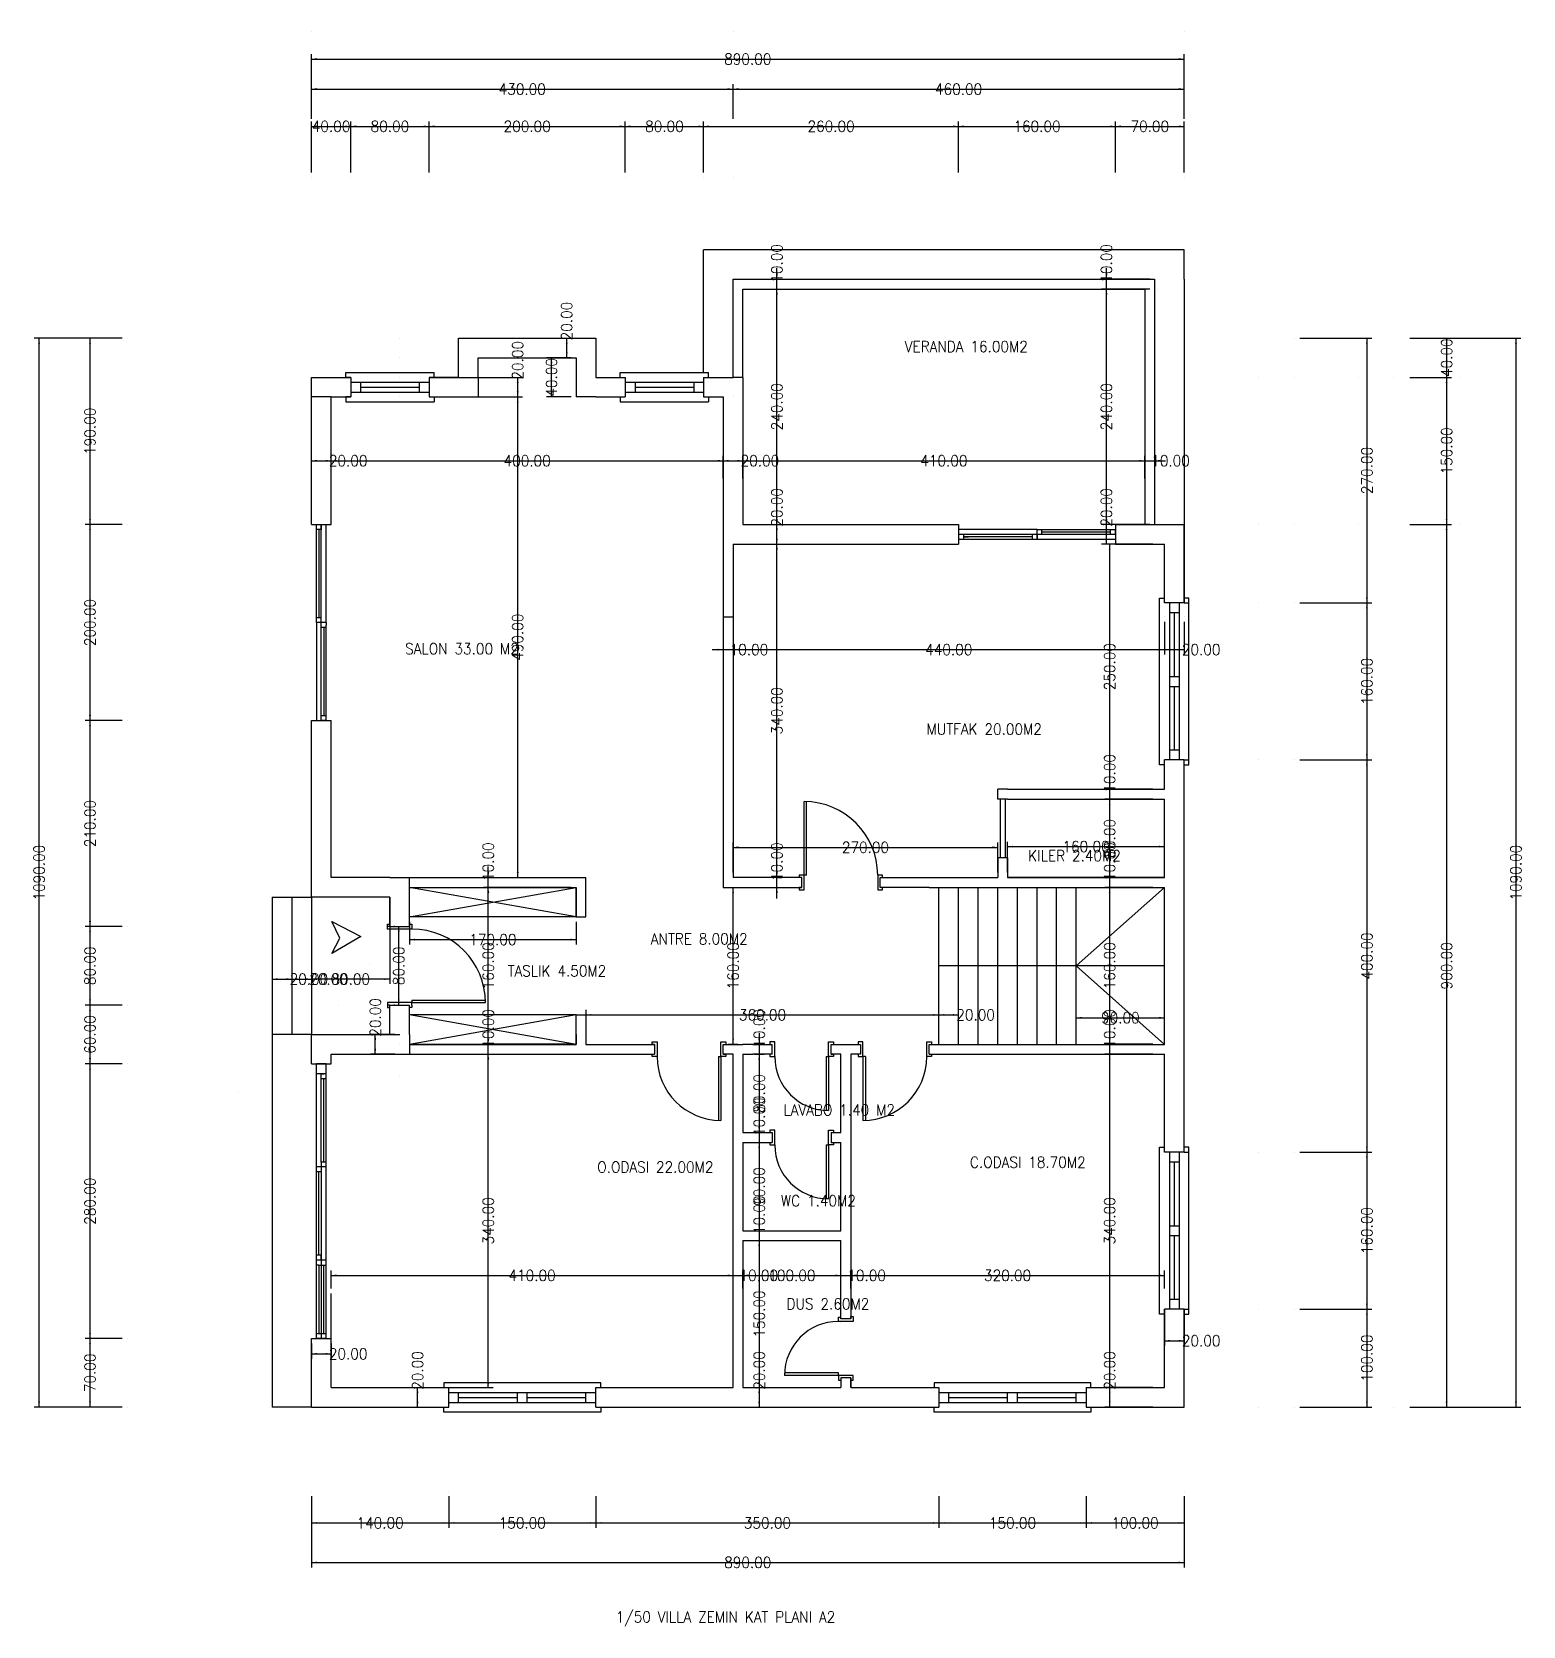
# Model space of a CAD drawing. Header units: millimetres. Extents: x -298 to 14912, y -1297 to 14957.
import ezdxf

# ---------------------------------------------------------------- set-up
doc = ezdxf.new("R2010")
doc.units = ezdxf.units.MM
doc.layers.get('0').update_dxf_attribs({"linetype": 'CONTINUOUS'})
doc.layers.add('DIMENSIONS', color=3, linetype='CONTINUOUS')
doc.styles.get("Standard").update_dxf_attribs({"font": 'STANDARD'})
doc.dimstyles.get("Standard").update_dxf_attribs({"dimtxt": 112, "dimasz": 56, "dimexe": 50, "dimexo": 50, "dimgap": 0.0625, "dimtad": 0, "dimtoh": 1, "dimdec": 4, "dimzin": 1, "dimdsep": 46, "dimtxsty": 'STANDARD', "dimcen": 0.09, "dimadec": 0, "dimazin": 0, "dimtfac": 1, "dimtdec": 4, "dimtofl": 0, "dimtmove": 0, "dimatfit": 3, "dimfxl": 1, "dimtolj": 1, "dimtzin": 0, "dimarcsym": 0})

msp = doc.modelspace()

# ---------------------------------------------------------------- texts
for s, p in [('VERANDA 16.00M2', (8605.2247, 11692.7562)), ('SALON 33.00 M2', (3509.3981, 8611.9951)), ('MUTFAK 20.00M2', (8827.1662, 7792.3459)), ('KILER 2.40M2', (9864.451, 6500.8583)), ('ANTRE 8.00M2', (6014.5496, 5653.4689)), ('TASLIK 4.50M2', (4554.8036, 5327.6223)), ('LAVABO 1.40 M2', (7368.2413, 3910.2489)), ('O.ODASI 22.00M2', (5468.9686, 3327.5307)), ('C.ODASI 18.70M2', (9269.7072, 3376.4604)), ('WC 1.40M2', (7341.3099, 2983.7761)), ('DUS 2.60M2', (7399.6617, 1932.1577)), ('1/50 VILLA ZEMIN KAT PLANI A2', (5657.3149, -1259.4151))]:
    msp.add_text(s, height=112).set_placement(p)

# ---------------------------------------------------------------- blocks, each defined once
blk = doc.blocks.new('*D1')
at = {"layer": 'DIMENSIONS', "color": 0, "linetype": 'ByBlock', "lineweight": -2}
for p, q in [((2554, 10402), (2554, 10635)), ((2554, 10585), (2754, 10585)), ((2754, 10402), (2754, 10635))]:
    blk.add_line(p, q, dxfattribs=at)
for points in [[(2554, 10585), (2610, 10594), (2610, 10575)], [(2754, 10585), (2698, 10575), (2698, 10594)]]:
    blk.add_solid(points, dxfattribs=at)
at = {"layer": 'DIMENSIONS', "color": 0, "linetype": 'CONTINUOUS', "lineweight": -2, "insert": (2928, 10585), "char_height": 112, "width": 348.44, "attachment_point": 5}
blk.add_mtext('20.00', dxfattribs=at)
blk = doc.blocks.new('*D2')
at = {"layer": 'DIMENSIONS', "color": 0, "linetype": 'ByBlock', "lineweight": -2}
for p, q in [((2754, 10402), (2754, 10635)), ((2754, 10585), (6754, 10585)), ((6754, 10402), (6754, 10635))]:
    blk.add_line(p, q, dxfattribs=at)
for points in [[(2754, 10585), (2810, 10594), (2810, 10575)], [(6754, 10585), (6698, 10575), (6698, 10594)]]:
    blk.add_solid(points, dxfattribs=at)
at = {"layer": 'DIMENSIONS', "color": 0, "linetype": 'CONTINUOUS', "lineweight": -2, "insert": (4754, 10585), "char_height": 112, "width": 448, "attachment_point": 5}
blk.add_mtext('400.00', dxfattribs=at)
blk = doc.blocks.new('*D3')
at = {"layer": 'DIMENSIONS', "color": 0, "linetype": 'ByBlock', "lineweight": -2}
for p, q in [((6754, 10402), (6754, 10635)), ((6754, 10585), (6954, 10585)), ((6954, 10402), (6954, 10635))]:
    blk.add_line(p, q, dxfattribs=at)
for points in [[(6754, 10585), (6810, 10594), (6810, 10575)], [(6954, 10585), (6898, 10575), (6898, 10594)]]:
    blk.add_solid(points, dxfattribs=at)
at = {"layer": 'DIMENSIONS', "color": 0, "linetype": 'CONTINUOUS', "lineweight": -2, "insert": (7128, 10585), "char_height": 112, "width": 348.44, "attachment_point": 5}
blk.add_mtext('20.00', dxfattribs=at)
blk = doc.blocks.new('*D4')
at = {"layer": 'DIMENSIONS', "color": 0, "linetype": 'ByBlock', "lineweight": -2}
for p, q in [((6954, 10402), (6954, 10635)), ((6954, 10585), (11054, 10585)), ((11054, 10402), (11054, 10635))]:
    blk.add_line(p, q, dxfattribs=at)
for points in [[(6954, 10585), (7010, 10594), (7010, 10575)], [(11054, 10585), (10998, 10575), (10998, 10594)]]:
    blk.add_solid(points, dxfattribs=at)
at = {"layer": 'DIMENSIONS', "color": 0, "linetype": 'CONTINUOUS', "lineweight": -2, "insert": (9004, 10585), "char_height": 112, "width": 423.11, "attachment_point": 5}
blk.add_mtext('410.00', dxfattribs=at)
blk = doc.blocks.new('*D5')
at = {"layer": 'DIMENSIONS', "color": 0, "linetype": 'ByBlock', "lineweight": -2}
for p, q in [((10942, 10585), (11266, 10585)), ((11054, 10402), (11054, 10635)), ((11154, 10402), (11154, 10635))]:
    blk.add_line(p, q, dxfattribs=at)
for points in [[(11054, 10585), (10998, 10575), (10998, 10594)], [(11154, 10585), (11210, 10594), (11210, 10575)]]:
    blk.add_solid(points, dxfattribs=at)
at = {"layer": 'DIMENSIONS', "color": 0, "linetype": 'CONTINUOUS', "lineweight": -2, "insert": (11316, 10585), "char_height": 112, "width": 323.56, "attachment_point": 5}
blk.add_mtext('10.00', dxfattribs=at)
blk = doc.blocks.new('*D6')
at = {"layer": 'DIMENSIONS', "color": 0, "linetype": 'ByBlock', "lineweight": -2}
for p, q in [((11136, 1135), (10645, 1135)), ((10695, 935), (10695, 1135)), ((11136, 935), (10645, 935))]:
    blk.add_line(p, q, dxfattribs=at)
for points in [[(10695, 1135), (10704, 1079), (10686, 1079)], [(10695, 935), (10686, 991), (10704, 991)]]:
    blk.add_solid(points, dxfattribs=at)
at = {"layer": 'DIMENSIONS', "color": 0, "linetype": 'CONTINUOUS', "lineweight": -2, "insert": (10695, 1309), "char_height": 112, "width": 348.44, "attachment_point": 5, "rotation": 90}
blk.add_mtext('20.00', dxfattribs=at)
blk = doc.blocks.new('*D7')
at = {"layer": 'DIMENSIONS', "color": 0, "linetype": 'ByBlock', "lineweight": -2}
for p, q in [((11136, 4535), (10645, 4535)), ((10695, 1135), (10695, 4535)), ((11136, 1135), (10645, 1135))]:
    blk.add_line(p, q, dxfattribs=at)
for points in [[(10695, 4535), (10704, 4479), (10686, 4479)], [(10695, 1135), (10686, 1191), (10704, 1191)]]:
    blk.add_solid(points, dxfattribs=at)
at = {"layer": 'DIMENSIONS', "color": 0, "linetype": 'CONTINUOUS', "lineweight": -2, "insert": (10695, 2835), "char_height": 112, "width": 448, "attachment_point": 5, "rotation": 90}
blk.add_mtext('340.00', dxfattribs=at)
blk = doc.blocks.new('*D8')
at = {"layer": 'DIMENSIONS', "color": 0, "linetype": 'ByBlock', "lineweight": -2}
for p, q in [((10695, 4423), (10695, 4747)), ((11136, 4635), (10645, 4635)), ((11136, 4535), (10645, 4535))]:
    blk.add_line(p, q, dxfattribs=at)
for points in [[(10695, 4635), (10686, 4691), (10704, 4691)], [(10695, 4535), (10704, 4479), (10686, 4479)]]:
    blk.add_solid(points, dxfattribs=at)
at = {"layer": 'DIMENSIONS', "color": 0, "linetype": 'CONTINUOUS', "lineweight": -2, "insert": (10695, 4797), "char_height": 112, "width": 323.56, "attachment_point": 5, "rotation": 90}
blk.add_mtext('10.00', dxfattribs=at)
blk = doc.blocks.new('*D9')
at = {"layer": 'DIMENSIONS', "color": 0, "linetype": 'ByBlock', "lineweight": -2}
for p, q in [((11136, 6235), (10645, 6235)), ((10695, 4635), (10695, 6235)), ((11136, 4635), (10645, 4635))]:
    blk.add_line(p, q, dxfattribs=at)
for points in [[(10695, 6235), (10704, 6179), (10686, 6179)], [(10695, 4635), (10686, 4691), (10704, 4691)]]:
    blk.add_solid(points, dxfattribs=at)
at = {"layer": 'DIMENSIONS', "color": 0, "linetype": 'CONTINUOUS', "lineweight": -2, "insert": (10695, 5435), "char_height": 112, "width": 410.67, "attachment_point": 5, "rotation": 90}
blk.add_mtext('160.00', dxfattribs=at)
blk = doc.blocks.new('*D10')
at = {"layer": 'DIMENSIONS', "color": 0, "linetype": 'ByBlock', "lineweight": -2}
for p, q in [((10695, 6123), (10695, 6447)), ((11136, 6335), (10645, 6335)), ((11136, 6235), (10645, 6235))]:
    blk.add_line(p, q, dxfattribs=at)
for points in [[(10695, 6335), (10686, 6391), (10704, 6391)], [(10695, 6235), (10704, 6179), (10686, 6179)]]:
    blk.add_solid(points, dxfattribs=at)
at = {"layer": 'DIMENSIONS', "color": 0, "linetype": 'CONTINUOUS', "lineweight": -2, "insert": (10695, 6497), "char_height": 112, "width": 323.56, "attachment_point": 5, "rotation": 90}
blk.add_mtext('10.00', dxfattribs=at)
blk = doc.blocks.new('*D11')
at = {"layer": 'DIMENSIONS', "color": 0, "linetype": 'ByBlock', "lineweight": -2}
for p, q in [((11136, 7135), (10645, 7135)), ((10695, 6335), (10695, 7135)), ((11136, 6335), (10645, 6335))]:
    blk.add_line(p, q, dxfattribs=at)
for points in [[(10695, 7135), (10704, 7079), (10686, 7079)], [(10695, 6335), (10686, 6391), (10704, 6391)]]:
    blk.add_solid(points, dxfattribs=at)
at = {"layer": 'DIMENSIONS', "color": 0, "linetype": 'CONTINUOUS', "lineweight": -2, "insert": (10695, 6735), "char_height": 112, "width": 348.44, "attachment_point": 5, "rotation": 90}
blk.add_mtext('80.00', dxfattribs=at)
blk = doc.blocks.new('*D12')
at = {"layer": 'DIMENSIONS', "color": 0, "linetype": 'ByBlock', "lineweight": -2}
for p, q in [((10695, 7023), (10695, 7347)), ((11136, 7235), (10645, 7235)), ((11136, 7135), (10645, 7135))]:
    blk.add_line(p, q, dxfattribs=at)
for points in [[(10695, 7235), (10686, 7291), (10704, 7291)], [(10695, 7135), (10704, 7079), (10686, 7079)]]:
    blk.add_solid(points, dxfattribs=at)
at = {"layer": 'DIMENSIONS', "color": 0, "linetype": 'CONTINUOUS', "lineweight": -2, "insert": (10695, 7397), "char_height": 112, "width": 323.56, "attachment_point": 5, "rotation": 90}
blk.add_mtext('10.00', dxfattribs=at)
blk = doc.blocks.new('*D13')
at = {"layer": 'DIMENSIONS', "color": 0, "linetype": 'ByBlock', "lineweight": -2}
for p, q in [((11136, 9735), (10645, 9735)), ((10695, 7235), (10695, 9735)), ((11136, 7235), (10645, 7235))]:
    blk.add_line(p, q, dxfattribs=at)
for points in [[(10695, 9735), (10704, 9679), (10686, 9679)], [(10695, 7235), (10686, 7291), (10704, 7291)]]:
    blk.add_solid(points, dxfattribs=at)
at = {"layer": 'DIMENSIONS', "color": 0, "linetype": 'CONTINUOUS', "lineweight": -2, "insert": (10695, 8485), "char_height": 112, "width": 435.56, "attachment_point": 5, "rotation": 90}
blk.add_mtext('250.00', dxfattribs=at)
blk = doc.blocks.new('*D14')
at = {"layer": 'DIMENSIONS', "color": 0, "linetype": 'ByBlock', "lineweight": -2}
for p, q in [((11104, 9935), (10612, 9935)), ((10662, 9735), (10662, 9935)), ((11104, 9735), (10612, 9735))]:
    blk.add_line(p, q, dxfattribs=at)
for points in [[(10662, 9935), (10672, 9879), (10653, 9879)], [(10662, 9735), (10653, 9791), (10672, 9791)]]:
    blk.add_solid(points, dxfattribs=at)
at = {"layer": 'DIMENSIONS', "color": 0, "linetype": 'CONTINUOUS', "lineweight": -2, "insert": (10662, 10109), "char_height": 112, "width": 348.44, "attachment_point": 5, "rotation": 90}
blk.add_mtext('20.00', dxfattribs=at)
blk = doc.blocks.new('*D15')
at = {"layer": 'DIMENSIONS', "color": 0, "linetype": 'ByBlock', "lineweight": -2}
for p, q in [((11104, 12335), (10612, 12335)), ((10662, 9935), (10662, 12335)), ((11104, 9935), (10612, 9935))]:
    blk.add_line(p, q, dxfattribs=at)
for points in [[(10662, 12335), (10672, 12279), (10653, 12279)], [(10662, 9935), (10653, 9991), (10672, 9991)]]:
    blk.add_solid(points, dxfattribs=at)
at = {"layer": 'DIMENSIONS', "color": 0, "linetype": 'CONTINUOUS', "lineweight": -2, "insert": (10662, 11135), "char_height": 112, "width": 448, "attachment_point": 5, "rotation": 90}
blk.add_mtext('240.00', dxfattribs=at)
blk = doc.blocks.new('*D16')
at = {"layer": 'DIMENSIONS', "color": 0, "linetype": 'ByBlock', "lineweight": -2}
for p, q in [((10662, 12223), (10662, 12547)), ((11104, 12435), (10612, 12435)), ((11104, 12335), (10612, 12335))]:
    blk.add_line(p, q, dxfattribs=at)
for points in [[(10662, 12435), (10653, 12491), (10672, 12491)], [(10662, 12335), (10672, 12279), (10653, 12279)]]:
    blk.add_solid(points, dxfattribs=at)
at = {"layer": 'DIMENSIONS', "color": 0, "linetype": 'CONTINUOUS', "lineweight": -2, "insert": (10662, 12597), "char_height": 112, "width": 323.56, "attachment_point": 5, "rotation": 90}
blk.add_mtext('10.00', dxfattribs=at)
blk = doc.blocks.new('*D17')
at = {"layer": 'DIMENSIONS', "color": 0, "linetype": 'ByBlock', "lineweight": -2}
for p, q in [((2554, 1585), (2554, 1429)), ((2554, 1479), (2754, 1479)), ((2754, 1585), (2754, 1429))]:
    blk.add_line(p, q, dxfattribs=at)
for points in [[(2554, 1479), (2610, 1489), (2610, 1470)], [(2754, 1479), (2698, 1470), (2698, 1489)]]:
    blk.add_solid(points, dxfattribs=at)
at = {"layer": 'DIMENSIONS', "color": 0, "linetype": 'CONTINUOUS', "lineweight": -2, "insert": (2928, 1479), "char_height": 112, "width": 348.44, "attachment_point": 5}
blk.add_mtext('20.00', dxfattribs=at)
blk = doc.blocks.new('*D18')
at = {"layer": 'DIMENSIONS', "color": 0, "linetype": 'ByBlock', "lineweight": -2}
for p, q in [((2754, 2145), (2754, 2329)), ((2754, 2279), (6854, 2279)), ((6854, 2145), (6854, 2329))]:
    blk.add_line(p, q, dxfattribs=at)
for points in [[(2754, 2279), (2810, 2288), (2810, 2270)], [(6854, 2279), (6798, 2270), (6798, 2288)]]:
    blk.add_solid(points, dxfattribs=at)
at = {"layer": 'DIMENSIONS', "color": 0, "linetype": 'CONTINUOUS', "lineweight": -2, "insert": (4804, 2279), "char_height": 112, "width": 423.11, "attachment_point": 5}
blk.add_mtext('410.00', dxfattribs=at)
blk = doc.blocks.new('*D19')
at = {"layer": 'DIMENSIONS', "color": 0, "linetype": 'ByBlock', "lineweight": -2}
for p, q in [((6742, 2279), (7066, 2279)), ((6854, 2145), (6854, 2329)), ((6954, 2145), (6954, 2329))]:
    blk.add_line(p, q, dxfattribs=at)
for points in [[(6854, 2279), (6798, 2270), (6798, 2288)], [(6954, 2279), (7010, 2288), (7010, 2270)]]:
    blk.add_solid(points, dxfattribs=at)
at = {"layer": 'DIMENSIONS', "color": 0, "linetype": 'CONTINUOUS', "lineweight": -2, "insert": (7116, 2279), "char_height": 112, "width": 323.56, "attachment_point": 5}
blk.add_mtext('10.00', dxfattribs=at)
blk = doc.blocks.new('*D20')
at = {"layer": 'DIMENSIONS', "color": 0, "linetype": 'ByBlock', "lineweight": -2}
for p, q in [((6954, 2145), (6954, 2329)), ((6954, 2279), (7954, 2279)), ((7954, 2145), (7954, 2329))]:
    blk.add_line(p, q, dxfattribs=at)
for points in [[(6954, 2279), (7010, 2288), (7010, 2270)], [(7954, 2279), (7898, 2270), (7898, 2288)]]:
    blk.add_solid(points, dxfattribs=at)
at = {"layer": 'DIMENSIONS', "color": 0, "linetype": 'CONTINUOUS', "lineweight": -2, "insert": (7454, 2279), "char_height": 112, "width": 410.67, "attachment_point": 5}
blk.add_mtext('100.00', dxfattribs=at)
blk = doc.blocks.new('*D21')
at = {"layer": 'DIMENSIONS', "color": 0, "linetype": 'ByBlock', "lineweight": -2}
for p, q in [((7842, 2279), (8166, 2279)), ((7954, 2145), (7954, 2329)), ((8054, 2145), (8054, 2329))]:
    blk.add_line(p, q, dxfattribs=at)
for points in [[(7954, 2279), (7898, 2270), (7898, 2288)], [(8054, 2279), (8110, 2288), (8110, 2270)]]:
    blk.add_solid(points, dxfattribs=at)
at = {"layer": 'DIMENSIONS', "color": 0, "linetype": 'CONTINUOUS', "lineweight": -2, "insert": (8216, 2279), "char_height": 112, "width": 323.56, "attachment_point": 5}
blk.add_mtext('10.00', dxfattribs=at)
blk = doc.blocks.new('*D22')
at = {"layer": 'DIMENSIONS', "color": 0, "linetype": 'ByBlock', "lineweight": -2}
for p, q in [((8054, 2145), (8054, 2329)), ((8054, 2279), (11254, 2279)), ((11254, 2145), (11254, 2329))]:
    blk.add_line(p, q, dxfattribs=at)
for points in [[(8054, 2279), (8110, 2288), (8110, 2270)], [(11254, 2279), (11198, 2270), (11198, 2288)]]:
    blk.add_solid(points, dxfattribs=at)
at = {"layer": 'DIMENSIONS', "color": 0, "linetype": 'CONTINUOUS', "lineweight": -2, "insert": (9654, 2279), "char_height": 112, "width": 435.56, "attachment_point": 5}
blk.add_mtext('320.00', dxfattribs=at)
blk = doc.blocks.new('*D23')
at = {"layer": 'DIMENSIONS', "color": 0, "linetype": 'ByBlock', "lineweight": -2}
for p, q in [((11254, 1885), (11254, 1563)), ((11454, 1885), (11454, 1563)), ((11254, 1613), (11454, 1613))]:
    blk.add_line(p, q, dxfattribs=at)
for points in [[(11254, 1613), (11310, 1622), (11310, 1603)], [(11454, 1613), (11398, 1603), (11398, 1622)]]:
    blk.add_solid(points, dxfattribs=at)
at = {"layer": 'DIMENSIONS', "color": 0, "linetype": 'CONTINUOUS', "lineweight": -2, "insert": (11628, 1613), "char_height": 112, "width": 348.44, "attachment_point": 5}
blk.add_mtext('20.00', dxfattribs=at)
blk = doc.blocks.new('*D24')
at = {"layer": 'DIMENSIONS', "color": 0, "linetype": 'ByBlock', "lineweight": -2}
for p, q in [((3504, 1135), (3686, 1135)), ((3636, 935), (3636, 1135)), ((3504, 935), (3686, 935))]:
    blk.add_line(p, q, dxfattribs=at)
for points in [[(3636, 1135), (3645, 1079), (3627, 1079)], [(3636, 935), (3627, 991), (3645, 991)]]:
    blk.add_solid(points, dxfattribs=at)
at = {"layer": 'DIMENSIONS', "color": 0, "linetype": 'CONTINUOUS', "lineweight": -2, "insert": (3636, 1309), "char_height": 112, "width": 348.44, "attachment_point": 5, "rotation": 90}
blk.add_mtext('20.00', dxfattribs=at)
blk = doc.blocks.new('*D25')
at = {"layer": 'DIMENSIONS', "color": 0, "linetype": 'ByBlock', "lineweight": -2}
for p, q in [((3504, 4535), (4407, 4535)), ((4357, 1135), (4357, 4535)), ((3504, 1135), (4407, 1135))]:
    blk.add_line(p, q, dxfattribs=at)
for points in [[(4357, 4535), (4367, 4479), (4348, 4479)], [(4357, 1135), (4348, 1191), (4367, 1191)]]:
    blk.add_solid(points, dxfattribs=at)
at = {"layer": 'DIMENSIONS', "color": 0, "linetype": 'CONTINUOUS', "lineweight": -2, "insert": (4357, 2835), "char_height": 112, "width": 448, "attachment_point": 5, "rotation": 90}
blk.add_mtext('340.00', dxfattribs=at)
blk = doc.blocks.new('*D26')
at = {"layer": 'DIMENSIONS', "color": 0, "linetype": 'ByBlock', "lineweight": -2}
for p, q in [((3404, 4735), (3155, 4735)), ((3205, 4535), (3205, 4735)), ((3404, 4535), (3155, 4535))]:
    blk.add_line(p, q, dxfattribs=at)
for points in [[(3205, 4735), (3214, 4679), (3196, 4679)], [(3205, 4535), (3196, 4591), (3214, 4591)]]:
    blk.add_solid(points, dxfattribs=at)
at = {"layer": 'DIMENSIONS', "color": 0, "linetype": 'CONTINUOUS', "lineweight": -2, "insert": (3205, 4909), "char_height": 112, "width": 348.44, "attachment_point": 5, "rotation": 90}
blk.add_mtext('20.00', dxfattribs=at)
blk = doc.blocks.new('*D27')
at = {"layer": 'DIMENSIONS', "color": 0, "linetype": 'ByBlock', "lineweight": -2}
for p, q in [((4357, 4423), (4357, 4747)), ((3604, 4635), (4407, 4635)), ((3604, 4535), (4407, 4535))]:
    blk.add_line(p, q, dxfattribs=at)
for points in [[(4357, 4635), (4348, 4691), (4367, 4691)], [(4357, 4535), (4367, 4479), (4348, 4479)]]:
    blk.add_solid(points, dxfattribs=at)
at = {"layer": 'DIMENSIONS', "color": 0, "linetype": 'CONTINUOUS', "lineweight": -2, "insert": (4357, 4797), "char_height": 112, "width": 323.56, "attachment_point": 5, "rotation": 90}
blk.add_mtext('10.00', dxfattribs=at)
blk = doc.blocks.new('*D28')
at = {"layer": 'DIMENSIONS', "color": 0, "linetype": 'ByBlock', "lineweight": -2}
for p, q in [((5204, 6235), (4307, 6235)), ((4357, 4635), (4357, 6235)), ((5204, 4635), (4307, 4635))]:
    blk.add_line(p, q, dxfattribs=at)
for points in [[(4357, 6235), (4367, 6179), (4348, 6179)], [(4357, 4635), (4348, 4691), (4367, 4691)]]:
    blk.add_solid(points, dxfattribs=at)
at = {"layer": 'DIMENSIONS', "color": 0, "linetype": 'CONTINUOUS', "lineweight": -2, "insert": (4357, 5435), "char_height": 112, "width": 410.67, "attachment_point": 5, "rotation": 90}
blk.add_mtext('160.00', dxfattribs=at)
blk = doc.blocks.new('*D29')
at = {"layer": 'DIMENSIONS', "color": 0, "linetype": 'ByBlock', "lineweight": -2}
for p, q in [((4357, 6123), (4357, 6447)), ((3604, 6335), (4407, 6335)), ((3604, 6235), (4407, 6235))]:
    blk.add_line(p, q, dxfattribs=at)
for points in [[(4357, 6335), (4348, 6391), (4367, 6391)], [(4357, 6235), (4367, 6179), (4348, 6179)]]:
    blk.add_solid(points, dxfattribs=at)
at = {"layer": 'DIMENSIONS', "color": 0, "linetype": 'CONTINUOUS', "lineweight": -2, "insert": (4357, 6497), "char_height": 112, "width": 323.56, "attachment_point": 5, "rotation": 90}
blk.add_mtext('10.00', dxfattribs=at)
blk = doc.blocks.new('*D30')
at = {"layer": 'DIMENSIONS', "color": 0, "linetype": 'ByBlock', "lineweight": -2}
for p, q in [((3804, 11235), (4707, 11235)), ((4657, 6335), (4657, 11235)), ((3804, 6335), (4707, 6335))]:
    blk.add_line(p, q, dxfattribs=at)
for points in [[(4657, 11235), (4667, 11179), (4648, 11179)], [(4657, 6335), (4648, 6391), (4667, 6391)]]:
    blk.add_solid(points, dxfattribs=at)
at = {"layer": 'DIMENSIONS', "color": 0, "linetype": 'CONTINUOUS', "lineweight": -2, "insert": (4657, 8785), "char_height": 112, "width": 448, "attachment_point": 5, "rotation": 90}
blk.add_mtext('490.00', dxfattribs=at)
blk = doc.blocks.new('*D31')
at = {"layer": 'DIMENSIONS', "color": 0, "linetype": 'ByBlock', "lineweight": -2}
for p, q in [((3804, 11435), (4707, 11435)), ((4657, 11235), (4657, 11435)), ((3804, 11235), (4707, 11235))]:
    blk.add_line(p, q, dxfattribs=at)
for points in [[(4657, 11435), (4667, 11379), (4648, 11379)], [(4657, 11235), (4648, 11291), (4667, 11291)]]:
    blk.add_solid(points, dxfattribs=at)
at = {"layer": 'DIMENSIONS', "color": 0, "linetype": 'CONTINUOUS', "lineweight": -2, "insert": (4657, 11609), "char_height": 112, "width": 348.44, "attachment_point": 5, "rotation": 90}
blk.add_mtext('20.00', dxfattribs=at)
blk = doc.blocks.new('*D32')
at = {"layer": 'DIMENSIONS', "color": 0, "linetype": 'ByBlock', "lineweight": -2}
for p, q in [((4304, 11835), (5207, 11835)), ((5157, 11635), (5157, 11835)), ((4304, 11635), (5207, 11635))]:
    blk.add_line(p, q, dxfattribs=at)
for points in [[(5157, 11835), (5167, 11779), (5148, 11779)], [(5157, 11635), (5148, 11691), (5167, 11691)]]:
    blk.add_solid(points, dxfattribs=at)
at = {"layer": 'DIMENSIONS', "color": 0, "linetype": 'CONTINUOUS', "lineweight": -2, "insert": (5157, 12009), "char_height": 112, "width": 348.44, "attachment_point": 5, "rotation": 90}
blk.add_mtext('20.00', dxfattribs=at)
blk = doc.blocks.new('*D33')
at = {"layer": 'DIMENSIONS', "color": 0, "linetype": 'ByBlock', "lineweight": -2}
for p, q in [((5204, 11635), (4952, 11635)), ((5002, 11235), (5002, 11635)), ((5204, 11235), (4952, 11235))]:
    blk.add_line(p, q, dxfattribs=at)
for points in [[(5002, 11635), (5012, 11579), (4993, 11579)], [(5002, 11235), (4993, 11291), (5012, 11291)]]:
    blk.add_solid(points, dxfattribs=at)
at = {"layer": 'DIMENSIONS', "color": 0, "linetype": 'CONTINUOUS', "lineweight": -2, "insert": (5002, 11435), "char_height": 112, "width": 360.89, "attachment_point": 5, "rotation": 90}
blk.add_mtext('40.00', dxfattribs=at)
blk = doc.blocks.new('*D34')
at = {"layer": 'DIMENSIONS', "color": 0, "linetype": 'ByBlock', "lineweight": -2}
for p, q in [((2154, 5385), (2154, 5250)), ((2354, 5385), (2354, 5250)), ((2154, 5300), (2354, 5300))]:
    blk.add_line(p, q, dxfattribs=at)
for points in [[(2154, 5300), (2210, 5309), (2210, 5291)], [(2354, 5300), (2298, 5291), (2298, 5309)]]:
    blk.add_solid(points, dxfattribs=at)
at = {"layer": 'DIMENSIONS', "color": 0, "linetype": 'CONTINUOUS', "lineweight": -2, "insert": (2528, 5300), "char_height": 112, "width": 348.44, "attachment_point": 5}
blk.add_mtext('20.00', dxfattribs=at)
blk = doc.blocks.new('*D35')
at = {"layer": 'DIMENSIONS', "color": 0, "linetype": 'ByBlock', "lineweight": -2}
for p, q in [((2354, 5385), (2354, 5250)), ((2554, 5385), (2554, 5250)), ((2354, 5300), (2554, 5300))]:
    blk.add_line(p, q, dxfattribs=at)
for points in [[(2354, 5300), (2410, 5309), (2410, 5291)], [(2554, 5300), (2498, 5291), (2498, 5309)]]:
    blk.add_solid(points, dxfattribs=at)
at = {"layer": 'DIMENSIONS', "color": 0, "linetype": 'CONTINUOUS', "lineweight": -2, "insert": (2728, 5300), "char_height": 112, "width": 348.44, "attachment_point": 5}
blk.add_mtext('20.00', dxfattribs=at)
blk = doc.blocks.new('*D36')
at = {"layer": 'DIMENSIONS', "color": 0, "linetype": 'ByBlock', "lineweight": -2}
for p, q in [((2554, 6085), (2554, 5250)), ((3354, 6085), (3354, 5250)), ((3354, 5300), (2554, 5300))]:
    blk.add_line(p, q, dxfattribs=at)
for points in [[(2554, 5300), (2610, 5309), (2610, 5291)], [(3354, 5300), (3298, 5291), (3298, 5309)]]:
    blk.add_solid(points, dxfattribs=at)
at = {"layer": 'DIMENSIONS', "color": 0, "linetype": 'CONTINUOUS', "lineweight": -2, "insert": (2954, 5300), "char_height": 112, "width": 348.44, "attachment_point": 5}
blk.add_mtext('80.00', dxfattribs=at)
blk = doc.blocks.new('*D37')
at = {"layer": 'DIMENSIONS', "color": 0, "linetype": 'ByBlock', "lineweight": -2}
for p, q in [((7121, 4747), (7121, 4423)), ((7070, 4635), (7171, 4635)), ((7070, 4535), (7171, 4535))]:
    blk.add_line(p, q, dxfattribs=at)
for points in [[(7121, 4635), (7111, 4691), (7130, 4691)], [(7121, 4535), (7130, 4479), (7111, 4479)]]:
    blk.add_solid(points, dxfattribs=at)
at = {"layer": 'DIMENSIONS', "color": 0, "linetype": 'CONTINUOUS', "lineweight": -2, "insert": (7121, 4797), "char_height": 112, "width": 323.56, "attachment_point": 5, "rotation": 90}
blk.add_mtext('10.00', dxfattribs=at)
blk = doc.blocks.new('*D38')
at = {"layer": 'DIMENSIONS', "color": 0, "linetype": 'ByBlock', "lineweight": -2}
for p, q in [((7070, 4535), (7171, 4535)), ((7121, 4535), (7121, 3735)), ((7070, 3735), (7171, 3735))]:
    blk.add_line(p, q, dxfattribs=at)
for points in [[(7121, 4535), (7130, 4479), (7111, 4479)], [(7121, 3735), (7111, 3791), (7130, 3791)]]:
    blk.add_solid(points, dxfattribs=at)
at = {"layer": 'DIMENSIONS', "color": 0, "linetype": 'CONTINUOUS', "lineweight": -2, "insert": (7121, 4135), "char_height": 112, "width": 348.44, "attachment_point": 5, "rotation": 90}
blk.add_mtext('80.00', dxfattribs=at)
blk = doc.blocks.new('*D39')
at = {"layer": 'DIMENSIONS', "color": 0, "linetype": 'ByBlock', "lineweight": -2}
for p, q in [((7121, 3847), (7121, 3523)), ((7070, 3735), (7171, 3735)), ((7070, 3635), (7171, 3635))]:
    blk.add_line(p, q, dxfattribs=at)
for points in [[(7121, 3735), (7111, 3791), (7130, 3791)], [(7121, 3635), (7130, 3579), (7111, 3579)]]:
    blk.add_solid(points, dxfattribs=at)
at = {"layer": 'DIMENSIONS', "color": 0, "linetype": 'CONTINUOUS', "lineweight": -2, "insert": (7121, 3897), "char_height": 112, "width": 323.56, "attachment_point": 5, "rotation": 90}
blk.add_mtext('10.00', dxfattribs=at)
blk = doc.blocks.new('*D40')
at = {"layer": 'DIMENSIONS', "color": 0, "linetype": 'ByBlock', "lineweight": -2}
for p, q in [((7070, 3635), (7171, 3635)), ((7121, 3635), (7121, 2735)), ((7070, 2735), (7171, 2735))]:
    blk.add_line(p, q, dxfattribs=at)
for points in [[(7121, 3635), (7130, 3579), (7111, 3579)], [(7121, 2735), (7111, 2791), (7130, 2791)]]:
    blk.add_solid(points, dxfattribs=at)
at = {"layer": 'DIMENSIONS', "color": 0, "linetype": 'CONTINUOUS', "lineweight": -2, "insert": (7121, 3185), "char_height": 112, "width": 348.44, "attachment_point": 5, "rotation": 90}
blk.add_mtext('90.00', dxfattribs=at)
blk = doc.blocks.new('*D41')
at = {"layer": 'DIMENSIONS', "color": 0, "linetype": 'ByBlock', "lineweight": -2}
for p, q in [((7121, 2847), (7121, 2523)), ((7070, 2735), (7171, 2735)), ((7070, 2635), (7171, 2635))]:
    blk.add_line(p, q, dxfattribs=at)
for points in [[(7121, 2735), (7111, 2791), (7130, 2791)], [(7121, 2635), (7130, 2579), (7111, 2579)]]:
    blk.add_solid(points, dxfattribs=at)
at = {"layer": 'DIMENSIONS', "color": 0, "linetype": 'CONTINUOUS', "lineweight": -2, "insert": (7121, 2897), "char_height": 112, "width": 323.56, "attachment_point": 5, "rotation": 90}
blk.add_mtext('10.00', dxfattribs=at)
blk = doc.blocks.new('*D42')
at = {"layer": 'DIMENSIONS', "color": 0, "linetype": 'ByBlock', "lineweight": -2}
for p, q in [((7070, 2635), (7171, 2635)), ((7121, 2635), (7121, 1135)), ((7070, 1135), (7171, 1135))]:
    blk.add_line(p, q, dxfattribs=at)
for points in [[(7121, 2635), (7130, 2579), (7111, 2579)], [(7121, 1135), (7111, 1191), (7130, 1191)]]:
    blk.add_solid(points, dxfattribs=at)
at = {"layer": 'DIMENSIONS', "color": 0, "linetype": 'CONTINUOUS', "lineweight": -2, "insert": (7121, 1885), "char_height": 112, "width": 410.67, "attachment_point": 5, "rotation": 90}
blk.add_mtext('150.00', dxfattribs=at)
blk = doc.blocks.new('*D43')
at = {"layer": 'DIMENSIONS', "color": 0, "linetype": 'ByBlock', "lineweight": -2}
for p, q in [((7070, 1135), (7171, 1135)), ((7121, 1135), (7121, 935)), ((7070, 935), (7171, 935))]:
    blk.add_line(p, q, dxfattribs=at)
for points in [[(7121, 1135), (7130, 1079), (7111, 1079)], [(7121, 935), (7111, 991), (7130, 991)]]:
    blk.add_solid(points, dxfattribs=at)
at = {"layer": 'DIMENSIONS', "color": 0, "linetype": 'CONTINUOUS', "lineweight": -2, "insert": (7121, 1309), "char_height": 112, "width": 348.44, "attachment_point": 5, "rotation": 90}
blk.add_mtext('20.00', dxfattribs=at)
blk = doc.blocks.new('*D44')
at = {"layer": 'DIMENSIONS', "color": 0, "linetype": 'ByBlock', "lineweight": -2}
for p, q in [((3404, 5835), (3394, 5835)), ((3444, 5035), (3444, 5835)), ((3404, 5035), (3394, 5035))]:
    blk.add_line(p, q, dxfattribs=at)
for points in [[(3444, 5835), (3453, 5779), (3435, 5779)], [(3444, 5035), (3435, 5091), (3453, 5091)]]:
    blk.add_solid(points, dxfattribs=at)
at = {"layer": 'DIMENSIONS', "color": 0, "linetype": 'CONTINUOUS', "lineweight": -2, "insert": (3444, 5435), "char_height": 112, "width": 348.44, "attachment_point": 5, "rotation": 90}
blk.add_mtext('80.00', dxfattribs=at)
blk = doc.blocks.new('*D45')
at = {"layer": 'DIMENSIONS', "color": 0, "linetype": 'ByBlock', "lineweight": -2}
for p, q in [((3554, 5885), (3554, 5653)), ((5254, 5885), (5254, 5653)), ((3554, 5703), (5254, 5703))]:
    blk.add_line(p, q, dxfattribs=at)
for points in [[(3554, 5703), (3610, 5712), (3610, 5693)], [(5254, 5703), (5198, 5693), (5198, 5712)]]:
    blk.add_solid(points, dxfattribs=at)
at = {"layer": 'DIMENSIONS', "color": 0, "linetype": 'CONTINUOUS', "lineweight": -2, "insert": (4404, 5703), "char_height": 112, "width": 410.67, "attachment_point": 5}
blk.add_mtext('170.00', dxfattribs=at)
blk = doc.blocks.new('*D46')
at = {"layer": 'DIMENSIONS', "color": 0, "linetype": 'ByBlock', "lineweight": -2}
for p, q in [((5354, 4685), (5354, 4985)), ((5354, 4935), (8954, 4935)), ((8954, 4685), (8954, 4985))]:
    blk.add_line(p, q, dxfattribs=at)
for points in [[(5354, 4935), (5410, 4944), (5410, 4925)], [(8954, 4935), (8898, 4925), (8898, 4944)]]:
    blk.add_solid(points, dxfattribs=at)
at = {"layer": 'DIMENSIONS', "color": 0, "linetype": 'CONTINUOUS', "lineweight": -2, "insert": (7154, 4935), "char_height": 112, "width": 435.56, "attachment_point": 5}
blk.add_mtext('360.00', dxfattribs=at)
blk = doc.blocks.new('*D47')
at = {"layer": 'DIMENSIONS', "color": 0, "linetype": 'ByBlock', "lineweight": -2}
for p, q in [((8954, 4856), (8954, 4985)), ((8954, 4935), (9154, 4935)), ((9154, 4856), (9154, 4985))]:
    blk.add_line(p, q, dxfattribs=at)
for points in [[(8954, 4935), (9010, 4944), (9010, 4925)], [(9154, 4935), (9098, 4925), (9098, 4944)]]:
    blk.add_solid(points, dxfattribs=at)
at = {"layer": 'DIMENSIONS', "color": 0, "linetype": 'CONTINUOUS', "lineweight": -2, "insert": (9328, 4935), "char_height": 112, "width": 348.44, "attachment_point": 5}
blk.add_mtext('20.00', dxfattribs=at)
blk = doc.blocks.new('*D48')
at = {"layer": 'DIMENSIONS', "color": 0, "linetype": 'ByBlock', "lineweight": -2}
for p, q in [((10354, 4884), (10354, 4956)), ((10354, 4906), (11254, 4906)), ((11254, 4884), (11254, 4956))]:
    blk.add_line(p, q, dxfattribs=at)
for points in [[(10354, 4906), (10410, 4915), (10410, 4897)], [(11254, 4906), (11198, 4897), (11198, 4915)]]:
    blk.add_solid(points, dxfattribs=at)
at = {"layer": 'DIMENSIONS', "color": 0, "linetype": 'CONTINUOUS', "lineweight": -2, "insert": (10804, 4906), "char_height": 112, "width": 348.44, "attachment_point": 5}
blk.add_mtext('90.00', dxfattribs=at)
blk = doc.blocks.new('*D49')
at = {"layer": 'DIMENSIONS', "color": 0, "linetype": 'ByBlock', "lineweight": -2}
for p, q in [((6804, 6235), (6904, 6235)), ((6854, 4635), (6854, 6235)), ((6804, 4635), (6904, 4635))]:
    blk.add_line(p, q, dxfattribs=at)
for points in [[(6854, 6235), (6863, 6179), (6845, 6179)], [(6854, 4635), (6845, 4691), (6863, 4691)]]:
    blk.add_solid(points, dxfattribs=at)
at = {"layer": 'DIMENSIONS', "color": 0, "linetype": 'CONTINUOUS', "lineweight": -2, "insert": (6854, 5435), "char_height": 112, "width": 410.67, "attachment_point": 5, "rotation": 90}
blk.add_mtext('160.00', dxfattribs=at)
blk = doc.blocks.new('*D50')
at = {"layer": 'DIMENSIONS', "color": 0, "linetype": 'ByBlock', "lineweight": -2}
for p, q in [((9654, 6385), (9654, 6701)), ((11254, 6385), (11254, 6701)), ((9654, 6651), (11254, 6651))]:
    blk.add_line(p, q, dxfattribs=at)
for points in [[(9654, 6651), (9710, 6660), (9710, 6641)], [(11254, 6651), (11198, 6641), (11198, 6660)]]:
    blk.add_solid(points, dxfattribs=at)
at = {"layer": 'DIMENSIONS', "color": 0, "linetype": 'CONTINUOUS', "lineweight": -2, "insert": (10454, 6651), "char_height": 112, "width": 410.67, "attachment_point": 5}
blk.add_mtext('160.00', dxfattribs=at)
blk = doc.blocks.new('*D51')
at = {"layer": 'DIMENSIONS', "color": 0, "linetype": 'ByBlock', "lineweight": -2}
for p, q in [((7301, 6123), (7301, 6447)), ((7294, 6335), (7351, 6335)), ((7294, 6235), (7351, 6235))]:
    blk.add_line(p, q, dxfattribs=at)
for points in [[(7301, 6335), (7292, 6391), (7310, 6391)], [(7301, 6235), (7310, 6179), (7292, 6179)]]:
    blk.add_solid(points, dxfattribs=at)
at = {"layer": 'DIMENSIONS', "color": 0, "linetype": 'CONTINUOUS', "lineweight": -2, "insert": (7301, 6497), "char_height": 112, "width": 323.56, "attachment_point": 5, "rotation": 90}
blk.add_mtext('10.00', dxfattribs=at)
blk = doc.blocks.new('*D52')
at = {"layer": 'DIMENSIONS', "color": 0, "linetype": 'ByBlock', "lineweight": -2}
for p, q in [((7294, 9735), (7351, 9735)), ((7301, 6335), (7301, 9735)), ((7294, 6335), (7351, 6335))]:
    blk.add_line(p, q, dxfattribs=at)
for points in [[(7301, 9735), (7310, 9679), (7292, 9679)], [(7301, 6335), (7292, 6391), (7310, 6391)]]:
    blk.add_solid(points, dxfattribs=at)
at = {"layer": 'DIMENSIONS', "color": 0, "linetype": 'CONTINUOUS', "lineweight": -2, "insert": (7301, 8035), "char_height": 112, "width": 448, "attachment_point": 5, "rotation": 90}
blk.add_mtext('340.00', dxfattribs=at)
blk = doc.blocks.new('*D53')
at = {"layer": 'DIMENSIONS', "color": 0, "linetype": 'ByBlock', "lineweight": -2}
for p, q in [((7294, 9935), (7351, 9935)), ((7301, 9735), (7301, 9935)), ((7294, 9735), (7351, 9735))]:
    blk.add_line(p, q, dxfattribs=at)
for points in [[(7301, 9935), (7310, 9879), (7292, 9879)], [(7301, 9735), (7292, 9791), (7310, 9791)]]:
    blk.add_solid(points, dxfattribs=at)
at = {"layer": 'DIMENSIONS', "color": 0, "linetype": 'CONTINUOUS', "lineweight": -2, "insert": (7301, 10109), "char_height": 112, "width": 348.44, "attachment_point": 5, "rotation": 90}
blk.add_mtext('20.00', dxfattribs=at)
blk = doc.blocks.new('*D54')
at = {"layer": 'DIMENSIONS', "color": 0, "linetype": 'ByBlock', "lineweight": -2}
for p, q in [((7294, 12335), (7351, 12335)), ((7301, 9935), (7301, 12335)), ((7294, 9935), (7351, 9935))]:
    blk.add_line(p, q, dxfattribs=at)
for points in [[(7301, 12335), (7310, 12279), (7292, 12279)], [(7301, 9935), (7292, 9991), (7310, 9991)]]:
    blk.add_solid(points, dxfattribs=at)
at = {"layer": 'DIMENSIONS', "color": 0, "linetype": 'CONTINUOUS', "lineweight": -2, "insert": (7301, 11135), "char_height": 112, "width": 448, "attachment_point": 5, "rotation": 90}
blk.add_mtext('240.00', dxfattribs=at)
blk = doc.blocks.new('*D55')
at = {"layer": 'DIMENSIONS', "color": 0, "linetype": 'ByBlock', "lineweight": -2}
for p, q in [((7301, 12223), (7301, 12547)), ((7294, 12435), (7351, 12435)), ((7294, 12335), (7351, 12335))]:
    blk.add_line(p, q, dxfattribs=at)
for points in [[(7301, 12435), (7292, 12491), (7310, 12491)], [(7301, 12335), (7310, 12279), (7292, 12279)]]:
    blk.add_solid(points, dxfattribs=at)
at = {"layer": 'DIMENSIONS', "color": 0, "linetype": 'CONTINUOUS', "lineweight": -2, "insert": (7301, 12597), "char_height": 112, "width": 323.56, "attachment_point": 5, "rotation": 90}
blk.add_mtext('10.00', dxfattribs=at)
blk = doc.blocks.new('*D56')
at = {"layer": 'DIMENSIONS', "color": 0, "linetype": 'ByBlock', "lineweight": -2}
for p, q in [((6854, 6385), (6854, 6693)), ((9554, 6385), (9554, 6693)), ((6854, 6643), (9554, 6643))]:
    blk.add_line(p, q, dxfattribs=at)
for points in [[(6854, 6643), (6910, 6653), (6910, 6634)], [(9554, 6643), (9498, 6634), (9498, 6653)]]:
    blk.add_solid(points, dxfattribs=at)
at = {"layer": 'DIMENSIONS', "color": 0, "linetype": 'CONTINUOUS', "lineweight": -2, "insert": (8204, 6643), "char_height": 112, "width": 435.56, "attachment_point": 5}
blk.add_mtext('270.00', dxfattribs=at)
blk = doc.blocks.new('*D57')
at = {"layer": 'DIMENSIONS', "color": 0, "linetype": 'ByBlock', "lineweight": -2}
for p, q in [((6754, 8944), (6754, 8609)), ((6854, 8944), (6854, 8609)), ((6642, 8659), (6966, 8659))]:
    blk.add_line(p, q, dxfattribs=at)
for points in [[(6754, 8659), (6698, 8649), (6698, 8668)], [(6854, 8659), (6910, 8668), (6910, 8649)]]:
    blk.add_solid(points, dxfattribs=at)
at = {"layer": 'DIMENSIONS', "color": 0, "linetype": 'CONTINUOUS', "lineweight": -2, "insert": (7016, 8659), "char_height": 112, "width": 323.56, "attachment_point": 5}
blk.add_mtext('10.00', dxfattribs=at)
blk = doc.blocks.new('*D58')
at = {"layer": 'DIMENSIONS', "color": 0, "linetype": 'ByBlock', "lineweight": -2}
for p, q in [((6854, 8944), (6854, 8609)), ((11254, 8944), (11254, 8609)), ((6854, 8659), (11254, 8659))]:
    blk.add_line(p, q, dxfattribs=at)
for points in [[(6854, 8659), (6910, 8668), (6910, 8649)], [(11254, 8659), (11198, 8649), (11198, 8668)]]:
    blk.add_solid(points, dxfattribs=at)
at = {"layer": 'DIMENSIONS', "color": 0, "linetype": 'CONTINUOUS', "lineweight": -2, "insert": (9054, 8659), "char_height": 112, "width": 460.44, "attachment_point": 5}
blk.add_mtext('440.00', dxfattribs=at)
blk = doc.blocks.new('*D59')
at = {"layer": 'DIMENSIONS', "color": 0, "linetype": 'ByBlock', "lineweight": -2}
for p, q in [((11254, 8944), (11254, 8609)), ((11454, 8944), (11454, 8609)), ((11254, 8659), (11454, 8659))]:
    blk.add_line(p, q, dxfattribs=at)
for points in [[(11254, 8659), (11310, 8668), (11310, 8649)], [(11454, 8659), (11398, 8649), (11398, 8668)]]:
    blk.add_solid(points, dxfattribs=at)
at = {"layer": 'DIMENSIONS', "color": 0, "linetype": 'CONTINUOUS', "lineweight": -2, "insert": (11628, 8659), "char_height": 112, "width": 348.44, "attachment_point": 5}
blk.add_mtext('20.00', dxfattribs=at)
blk = doc.blocks.new('*D60')
at = {"layer": 'DIMENSIONS', "color": 0, "linetype": 'ByBlock', "lineweight": -2}
for p, q in [((2554, 13524), (2554, 14044)), ((2554, 13994), (2954, 13994)), ((2954, 13524), (2954, 14044))]:
    blk.add_line(p, q, dxfattribs=at)
for points in [[(2554, 13994), (2610, 14003), (2610, 13984)], [(2954, 13994), (2898, 13984), (2898, 14003)]]:
    blk.add_solid(points, dxfattribs=at)
at = {"layer": 'DIMENSIONS', "color": 0, "linetype": 'CONTINUOUS', "lineweight": -2, "insert": (2754, 13994), "char_height": 112, "width": 360.89, "attachment_point": 5}
blk.add_mtext('40.00', dxfattribs=at)
blk = doc.blocks.new('*D61')
at = {"layer": 'DIMENSIONS', "color": 0, "linetype": 'ByBlock', "lineweight": -2}
for p, q in [((2954, 13524), (2954, 14044)), ((2954, 13994), (3754, 13994)), ((3754, 13524), (3754, 14044))]:
    blk.add_line(p, q, dxfattribs=at)
for points in [[(2954, 13994), (3010, 14003), (3010, 13984)], [(3754, 13994), (3698, 13984), (3698, 14003)]]:
    blk.add_solid(points, dxfattribs=at)
at = {"layer": 'DIMENSIONS', "color": 0, "linetype": 'CONTINUOUS', "lineweight": -2, "insert": (3354, 13994), "char_height": 112, "width": 348.44, "attachment_point": 5}
blk.add_mtext('80.00', dxfattribs=at)
blk = doc.blocks.new('*D62')
at = {"layer": 'DIMENSIONS', "color": 0, "linetype": 'ByBlock', "lineweight": -2}
for p, q in [((3754, 13524), (3754, 14044)), ((3754, 13994), (5754, 13994)), ((5754, 13524), (5754, 14044))]:
    blk.add_line(p, q, dxfattribs=at)
for points in [[(3754, 13994), (3810, 14003), (3810, 13984)], [(5754, 13994), (5698, 13984), (5698, 14003)]]:
    blk.add_solid(points, dxfattribs=at)
at = {"layer": 'DIMENSIONS', "color": 0, "linetype": 'CONTINUOUS', "lineweight": -2, "insert": (4754, 13994), "char_height": 112, "width": 435.56, "attachment_point": 5}
blk.add_mtext('200.00', dxfattribs=at)
blk = doc.blocks.new('*D63')
at = {"layer": 'DIMENSIONS', "color": 0, "linetype": 'ByBlock', "lineweight": -2}
for p, q in [((5754, 13524), (5754, 14044)), ((5754, 13994), (6554, 13994)), ((6554, 13524), (6554, 14044))]:
    blk.add_line(p, q, dxfattribs=at)
for points in [[(5754, 13994), (5810, 14003), (5810, 13984)], [(6554, 13994), (6498, 13984), (6498, 14003)]]:
    blk.add_solid(points, dxfattribs=at)
at = {"layer": 'DIMENSIONS', "color": 0, "linetype": 'CONTINUOUS', "lineweight": -2, "insert": (6154, 13994), "char_height": 112, "width": 348.44, "attachment_point": 5}
blk.add_mtext('80.00', dxfattribs=at)
blk = doc.blocks.new('*D64')
at = {"layer": 'DIMENSIONS', "color": 0, "linetype": 'ByBlock', "lineweight": -2}
for p, q in [((6554, 13524), (6554, 14044)), ((6554, 13994), (9154, 13994)), ((9154, 13524), (9154, 14044))]:
    blk.add_line(p, q, dxfattribs=at)
for points in [[(6554, 13994), (6610, 14003), (6610, 13984)], [(9154, 13994), (9098, 13984), (9098, 14003)]]:
    blk.add_solid(points, dxfattribs=at)
at = {"layer": 'DIMENSIONS', "color": 0, "linetype": 'CONTINUOUS', "lineweight": -2, "insert": (7854, 13994), "char_height": 112, "width": 435.56, "attachment_point": 5}
blk.add_mtext('260.00', dxfattribs=at)
blk = doc.blocks.new('*D65')
at = {"layer": 'DIMENSIONS', "color": 0, "linetype": 'ByBlock', "lineweight": -2}
for p, q in [((9154, 13524), (9154, 14044)), ((9154, 13994), (10754, 13994)), ((10754, 13524), (10754, 14044))]:
    blk.add_line(p, q, dxfattribs=at)
for points in [[(9154, 13994), (9210, 14003), (9210, 13984)], [(10754, 13994), (10698, 13984), (10698, 14003)]]:
    blk.add_solid(points, dxfattribs=at)
at = {"layer": 'DIMENSIONS', "color": 0, "linetype": 'CONTINUOUS', "lineweight": -2, "insert": (9954, 13994), "char_height": 112, "width": 410.67, "attachment_point": 5}
blk.add_mtext('160.00', dxfattribs=at)
blk = doc.blocks.new('*D66')
at = {"layer": 'DIMENSIONS', "color": 0, "linetype": 'ByBlock', "lineweight": -2}
for p, q in [((10754, 13524), (10754, 14044)), ((10754, 13994), (11454, 13994)), ((11454, 13524), (11454, 14044))]:
    blk.add_line(p, q, dxfattribs=at)
for points in [[(10754, 13994), (10810, 14003), (10810, 13984)], [(11454, 13994), (11398, 13984), (11398, 14003)]]:
    blk.add_solid(points, dxfattribs=at)
at = {"layer": 'DIMENSIONS', "color": 0, "linetype": 'CONTINUOUS', "lineweight": -2, "insert": (11104, 13994), "char_height": 112, "width": 348.44, "attachment_point": 5}
blk.add_mtext('70.00', dxfattribs=at)
blk = doc.blocks.new('*D67')
at = {"layer": 'DIMENSIONS', "color": 0, "linetype": 'ByBlock', "lineweight": -2}
for p, q in [((2554, 14069), (2554, 14424)), ((2554, 14374), (6854, 14374)), ((6854, 14069), (6854, 14424))]:
    blk.add_line(p, q, dxfattribs=at)
for points in [[(2554, 14374), (2610, 14384), (2610, 14365)], [(6854, 14374), (6798, 14365), (6798, 14384)]]:
    blk.add_solid(points, dxfattribs=at)
at = {"layer": 'DIMENSIONS', "color": 0, "linetype": 'CONTINUOUS', "lineweight": -2, "insert": (4704, 14374), "char_height": 112, "width": 448, "attachment_point": 5}
blk.add_mtext('430.00', dxfattribs=at)
blk = doc.blocks.new('*D68')
at = {"layer": 'DIMENSIONS', "color": 0, "linetype": 'ByBlock', "lineweight": -2}
for p, q in [((6854, 14069), (6854, 14424)), ((6854, 14374), (11454, 14374)), ((11454, 14069), (11454, 14424))]:
    blk.add_line(p, q, dxfattribs=at)
for points in [[(6854, 14374), (6910, 14384), (6910, 14365)], [(11454, 14374), (11398, 14365), (11398, 14384)]]:
    blk.add_solid(points, dxfattribs=at)
at = {"layer": 'DIMENSIONS', "color": 0, "linetype": 'CONTINUOUS', "lineweight": -2, "insert": (9154, 14374), "char_height": 112, "width": 448, "attachment_point": 5}
blk.add_mtext('460.00', dxfattribs=at)
blk = doc.blocks.new('*D69')
at = {"layer": 'DIMENSIONS', "color": 0, "linetype": 'ByBlock', "lineweight": -2}
for p, q in [((2554, 14419), (2554, 14730)), ((2554, 14680), (11454, 14680)), ((11454, 14419), (11454, 14730))]:
    blk.add_line(p, q, dxfattribs=at)
for points in [[(2554, 14680), (2610, 14690), (2610, 14671)], [(11454, 14680), (11398, 14671), (11398, 14690)]]:
    blk.add_solid(points, dxfattribs=at)
at = {"layer": 'DIMENSIONS', "color": 0, "linetype": 'CONTINUOUS', "lineweight": -2, "insert": (7004, 14680), "char_height": 112, "width": 435.56, "attachment_point": 5}
blk.add_mtext('890.00', dxfattribs=at)
blk = doc.blocks.new('*D70')
at = {"layer": 'DIMENSIONS', "color": 0, "linetype": 'ByBlock', "lineweight": -2}
for p, q in [((2554, 29), (2554, -295)), ((3954, 29), (3954, -295)), ((2554, -245), (3954, -245))]:
    blk.add_line(p, q, dxfattribs=at)
for points in [[(2554, -245), (2610, -236), (2610, -254)], [(3954, -245), (3898, -254), (3898, -236)]]:
    blk.add_solid(points, dxfattribs=at)
at = {"layer": 'DIMENSIONS', "color": 0, "linetype": 'CONTINUOUS', "lineweight": -2, "insert": (3254, -245), "char_height": 112, "width": 423.11, "attachment_point": 5}
blk.add_mtext('140.00', dxfattribs=at)
blk = doc.blocks.new('*D71')
at = {"layer": 'DIMENSIONS', "color": 0, "linetype": 'ByBlock', "lineweight": -2}
for p, q in [((3954, 29), (3954, -295)), ((5454, 29), (5454, -295)), ((3954, -245), (5454, -245))]:
    blk.add_line(p, q, dxfattribs=at)
for points in [[(3954, -245), (4010, -236), (4010, -254)], [(5454, -245), (5398, -254), (5398, -236)]]:
    blk.add_solid(points, dxfattribs=at)
at = {"layer": 'DIMENSIONS', "color": 0, "linetype": 'CONTINUOUS', "lineweight": -2, "insert": (4704, -245), "char_height": 112, "width": 410.67, "attachment_point": 5}
blk.add_mtext('150.00', dxfattribs=at)
blk = doc.blocks.new('*D72')
at = {"layer": 'DIMENSIONS', "color": 0, "linetype": 'ByBlock', "lineweight": -2}
for p, q in [((5454, 29), (5454, -295)), ((8954, 29), (8954, -295)), ((5454, -245), (8954, -245))]:
    blk.add_line(p, q, dxfattribs=at)
for points in [[(5454, -245), (5510, -236), (5510, -254)], [(8954, -245), (8898, -254), (8898, -236)]]:
    blk.add_solid(points, dxfattribs=at)
at = {"layer": 'DIMENSIONS', "color": 0, "linetype": 'CONTINUOUS', "lineweight": -2, "insert": (7204, -245), "char_height": 112, "width": 435.56, "attachment_point": 5}
blk.add_mtext('350.00', dxfattribs=at)
blk = doc.blocks.new('*D73')
at = {"layer": 'DIMENSIONS', "color": 0, "linetype": 'ByBlock', "lineweight": -2}
for p, q in [((8954, 29), (8954, -295)), ((10454, 29), (10454, -295)), ((8954, -245), (10454, -245))]:
    blk.add_line(p, q, dxfattribs=at)
for points in [[(8954, -245), (9010, -236), (9010, -254)], [(10454, -245), (10398, -254), (10398, -236)]]:
    blk.add_solid(points, dxfattribs=at)
at = {"layer": 'DIMENSIONS', "color": 0, "linetype": 'CONTINUOUS', "lineweight": -2, "insert": (9704, -245), "char_height": 112, "width": 410.67, "attachment_point": 5}
blk.add_mtext('150.00', dxfattribs=at)
blk = doc.blocks.new('*D74')
at = {"layer": 'DIMENSIONS', "color": 0, "linetype": 'ByBlock', "lineweight": -2}
for p, q in [((10454, 29), (10454, -295)), ((11454, 29), (11454, -295)), ((10454, -245), (11454, -245))]:
    blk.add_line(p, q, dxfattribs=at)
for points in [[(10454, -245), (10510, -236), (10510, -254)], [(11454, -245), (11398, -254), (11398, -236)]]:
    blk.add_solid(points, dxfattribs=at)
at = {"layer": 'DIMENSIONS', "color": 0, "linetype": 'CONTINUOUS', "lineweight": -2, "insert": (10954, -245), "char_height": 112, "width": 410.67, "attachment_point": 5}
blk.add_mtext('100.00', dxfattribs=at)
blk = doc.blocks.new('*D75')
at = {"layer": 'DIMENSIONS', "color": 0, "linetype": 'ByBlock', "lineweight": -2}
for p, q in [((2554, -295), (2554, -698)), ((11454, -295), (11454, -698)), ((2554, -648), (11454, -648))]:
    blk.add_line(p, q, dxfattribs=at)
for points in [[(2554, -648), (2610, -639), (2610, -657)], [(11454, -648), (11398, -657), (11398, -639)]]:
    blk.add_solid(points, dxfattribs=at)
at = {"layer": 'DIMENSIONS', "color": 0, "linetype": 'CONTINUOUS', "lineweight": -2, "insert": (7004, -648), "char_height": 112, "width": 435.56, "attachment_point": 5}
blk.add_mtext('890.00', dxfattribs=at)
blk = doc.blocks.new('*D76')
at = {"layer": 'DIMENSIONS', "color": 0, "linetype": 'ByBlock', "lineweight": -2}
for p, q in [((624, 11835), (245, 11835)), ((295, 11835), (295, 9935)), ((624, 9935), (245, 9935))]:
    blk.add_line(p, q, dxfattribs=at)
for points in [[(295, 11835), (305, 11779), (286, 11779)], [(295, 9935), (286, 9991), (305, 9991)]]:
    blk.add_solid(points, dxfattribs=at)
at = {"layer": 'DIMENSIONS', "color": 0, "linetype": 'CONTINUOUS', "lineweight": -2, "insert": (295, 10885), "char_height": 112, "width": 410.67, "attachment_point": 5, "rotation": 90}
blk.add_mtext('190.00', dxfattribs=at)
blk = doc.blocks.new('*D77')
at = {"layer": 'DIMENSIONS', "color": 0, "linetype": 'ByBlock', "lineweight": -2}
for p, q in [((624, 9935), (245, 9935)), ((295, 9935), (295, 7935)), ((624, 7935), (245, 7935))]:
    blk.add_line(p, q, dxfattribs=at)
for points in [[(295, 9935), (305, 9879), (286, 9879)], [(295, 7935), (286, 7991), (305, 7991)]]:
    blk.add_solid(points, dxfattribs=at)
at = {"layer": 'DIMENSIONS', "color": 0, "linetype": 'CONTINUOUS', "lineweight": -2, "insert": (295, 8935), "char_height": 112, "width": 435.56, "attachment_point": 5, "rotation": 90}
blk.add_mtext('200.00', dxfattribs=at)
blk = doc.blocks.new('*D78')
at = {"layer": 'DIMENSIONS', "color": 0, "linetype": 'ByBlock', "lineweight": -2}
for p, q in [((624, 7935), (245, 7935)), ((295, 7935), (295, 5835)), ((624, 5835), (245, 5835))]:
    blk.add_line(p, q, dxfattribs=at)
for points in [[(295, 7935), (305, 7879), (286, 7879)], [(295, 5835), (286, 5891), (305, 5891)]]:
    blk.add_solid(points, dxfattribs=at)
at = {"layer": 'DIMENSIONS', "color": 0, "linetype": 'CONTINUOUS', "lineweight": -2, "insert": (295, 6885), "char_height": 112, "width": 410.67, "attachment_point": 5, "rotation": 90}
blk.add_mtext('210.00', dxfattribs=at)
blk = doc.blocks.new('*D79')
at = {"layer": 'DIMENSIONS', "color": 0, "linetype": 'ByBlock', "lineweight": -2}
for p, q in [((624, 5835), (245, 5835)), ((295, 5835), (295, 5035)), ((624, 5035), (245, 5035))]:
    blk.add_line(p, q, dxfattribs=at)
for points in [[(295, 5835), (305, 5779), (286, 5779)], [(295, 5035), (286, 5091), (305, 5091)]]:
    blk.add_solid(points, dxfattribs=at)
at = {"layer": 'DIMENSIONS', "color": 0, "linetype": 'CONTINUOUS', "lineweight": -2, "insert": (295, 5435), "char_height": 112, "width": 348.44, "attachment_point": 5, "rotation": 90}
blk.add_mtext('80.00', dxfattribs=at)
blk = doc.blocks.new('*D80')
at = {"layer": 'DIMENSIONS', "color": 0, "linetype": 'ByBlock', "lineweight": -2}
for p, q in [((624, 5035), (245, 5035)), ((295, 5035), (295, 4435)), ((624, 4435), (245, 4435))]:
    blk.add_line(p, q, dxfattribs=at)
for points in [[(295, 5035), (305, 4979), (286, 4979)], [(295, 4435), (286, 4491), (305, 4491)]]:
    blk.add_solid(points, dxfattribs=at)
at = {"layer": 'DIMENSIONS', "color": 0, "linetype": 'CONTINUOUS', "lineweight": -2, "insert": (295, 4735), "char_height": 112, "width": 348.44, "attachment_point": 5, "rotation": 90}
blk.add_mtext('60.00', dxfattribs=at)
blk = doc.blocks.new('*D81')
at = {"layer": 'DIMENSIONS', "color": 0, "linetype": 'ByBlock', "lineweight": -2}
for p, q in [((624, 4435), (245, 4435)), ((295, 4435), (295, 1635)), ((624, 1635), (245, 1635))]:
    blk.add_line(p, q, dxfattribs=at)
for points in [[(295, 4435), (305, 4379), (286, 4379)], [(295, 1635), (286, 1691), (305, 1691)]]:
    blk.add_solid(points, dxfattribs=at)
at = {"layer": 'DIMENSIONS', "color": 0, "linetype": 'CONTINUOUS', "lineweight": -2, "insert": (295, 3035), "char_height": 112, "width": 435.56, "attachment_point": 5, "rotation": 90}
blk.add_mtext('280.00', dxfattribs=at)
blk = doc.blocks.new('*D82')
at = {"layer": 'DIMENSIONS', "color": 0, "linetype": 'ByBlock', "lineweight": -2}
for p, q in [((624, 1635), (245, 1635)), ((295, 1635), (295, 935)), ((624, 935), (245, 935))]:
    blk.add_line(p, q, dxfattribs=at)
for points in [[(295, 1635), (305, 1579), (286, 1579)], [(295, 935), (286, 991), (305, 991)]]:
    blk.add_solid(points, dxfattribs=at)
at = {"layer": 'DIMENSIONS', "color": 0, "linetype": 'CONTINUOUS', "lineweight": -2, "insert": (295, 1285), "char_height": 112, "width": 348.44, "attachment_point": 5, "rotation": 90}
blk.add_mtext('70.00', dxfattribs=at)
blk = doc.blocks.new('*D83')
at = {"layer": 'DIMENSIONS', "color": 0, "linetype": 'ByBlock', "lineweight": -2}
for p, q in [((245, 11835), (-274, 11835)), ((-224, 935), (-224, 11835)), ((245, 935), (-274, 935))]:
    blk.add_line(p, q, dxfattribs=at)
for points in [[(-224, 11835), (-215, 11779), (-234, 11779)], [(-224, 935), (-234, 991), (-215, 991)]]:
    blk.add_solid(points, dxfattribs=at)
at = {"layer": 'DIMENSIONS', "color": 0, "linetype": 'CONTINUOUS', "lineweight": -2, "insert": (-224, 6385), "char_height": 112, "width": 497.78, "attachment_point": 5, "rotation": 90}
blk.add_mtext('1090.00', dxfattribs=at)
blk = doc.blocks.new('*D84')
at = {"layer": 'DIMENSIONS', "color": 0, "linetype": 'ByBlock', "lineweight": -2}
for p, q in [((12635, 11835), (13369, 11835)), ((13319, 11835), (13319, 9135)), ((12635, 9135), (13369, 9135))]:
    blk.add_line(p, q, dxfattribs=at)
for points in [[(13319, 11835), (13328, 11779), (13309, 11779)], [(13319, 9135), (13309, 9191), (13328, 9191)]]:
    blk.add_solid(points, dxfattribs=at)
at = {"layer": 'DIMENSIONS', "color": 0, "linetype": 'CONTINUOUS', "lineweight": -2, "insert": (13319, 10485), "char_height": 112, "width": 435.56, "attachment_point": 5, "rotation": 90}
blk.add_mtext('270.00', dxfattribs=at)
blk = doc.blocks.new('*D85')
at = {"layer": 'DIMENSIONS', "color": 0, "linetype": 'ByBlock', "lineweight": -2}
for p, q in [((12635, 9135), (13369, 9135)), ((13319, 9135), (13319, 7535)), ((12635, 7535), (13369, 7535))]:
    blk.add_line(p, q, dxfattribs=at)
for points in [[(13319, 9135), (13328, 9079), (13309, 9079)], [(13319, 7535), (13309, 7591), (13328, 7591)]]:
    blk.add_solid(points, dxfattribs=at)
at = {"layer": 'DIMENSIONS', "color": 0, "linetype": 'CONTINUOUS', "lineweight": -2, "insert": (13319, 8335), "char_height": 112, "width": 410.67, "attachment_point": 5, "rotation": 90}
blk.add_mtext('160.00', dxfattribs=at)
blk = doc.blocks.new('*D86')
at = {"layer": 'DIMENSIONS', "color": 0, "linetype": 'ByBlock', "lineweight": -2}
for p, q in [((12635, 7535), (13369, 7535)), ((13319, 7535), (13319, 3535)), ((12635, 3535), (13369, 3535))]:
    blk.add_line(p, q, dxfattribs=at)
for points in [[(13319, 7535), (13328, 7479), (13309, 7479)], [(13319, 3535), (13309, 3591), (13328, 3591)]]:
    blk.add_solid(points, dxfattribs=at)
at = {"layer": 'DIMENSIONS', "color": 0, "linetype": 'CONTINUOUS', "lineweight": -2, "insert": (13319, 5535), "char_height": 112, "width": 448, "attachment_point": 5, "rotation": 90}
blk.add_mtext('400.00', dxfattribs=at)
blk = doc.blocks.new('*D87')
at = {"layer": 'DIMENSIONS', "color": 0, "linetype": 'ByBlock', "lineweight": -2}
for p, q in [((12635, 3535), (13369, 3535)), ((13319, 3535), (13319, 1935)), ((12635, 1935), (13369, 1935))]:
    blk.add_line(p, q, dxfattribs=at)
for points in [[(13319, 3535), (13328, 3479), (13309, 3479)], [(13319, 1935), (13309, 1991), (13328, 1991)]]:
    blk.add_solid(points, dxfattribs=at)
at = {"layer": 'DIMENSIONS', "color": 0, "linetype": 'CONTINUOUS', "lineweight": -2, "insert": (13319, 2735), "char_height": 112, "width": 410.67, "attachment_point": 5, "rotation": 90}
blk.add_mtext('160.00', dxfattribs=at)
blk = doc.blocks.new('*D88')
at = {"layer": 'DIMENSIONS', "color": 0, "linetype": 'ByBlock', "lineweight": -2}
for p, q in [((12635, 1935), (13369, 1935)), ((13319, 1935), (13319, 935)), ((12635, 935), (13369, 935))]:
    blk.add_line(p, q, dxfattribs=at)
for points in [[(13319, 1935), (13328, 1879), (13309, 1879)], [(13319, 935), (13309, 991), (13328, 991)]]:
    blk.add_solid(points, dxfattribs=at)
at = {"layer": 'DIMENSIONS', "color": 0, "linetype": 'CONTINUOUS', "lineweight": -2, "insert": (13319, 1435), "char_height": 112, "width": 410.67, "attachment_point": 5, "rotation": 90}
blk.add_mtext('100.00', dxfattribs=at)
blk = doc.blocks.new('*D89')
at = {"layer": 'DIMENSIONS', "color": 0, "linetype": 'ByBlock', "lineweight": -2}
for p, q in [((13755, 11835), (14182, 11835)), ((14132, 11835), (14132, 11435)), ((13755, 11435), (14182, 11435))]:
    blk.add_line(p, q, dxfattribs=at)
for points in [[(14132, 11835), (14141, 11779), (14122, 11779)], [(14132, 11435), (14122, 11491), (14141, 11491)]]:
    blk.add_solid(points, dxfattribs=at)
at = {"layer": 'DIMENSIONS', "color": 0, "linetype": 'CONTINUOUS', "lineweight": -2, "insert": (14132, 11635), "char_height": 112, "width": 360.89, "attachment_point": 5, "rotation": 90}
blk.add_mtext('40.00', dxfattribs=at)
blk = doc.blocks.new('*D90')
at = {"layer": 'DIMENSIONS', "color": 0, "linetype": 'ByBlock', "lineweight": -2}
for p, q in [((13755, 11435), (14182, 11435)), ((14132, 11435), (14132, 9935)), ((13755, 9935), (14182, 9935))]:
    blk.add_line(p, q, dxfattribs=at)
for points in [[(14132, 11435), (14141, 11379), (14122, 11379)], [(14132, 9935), (14122, 9991), (14141, 9991)]]:
    blk.add_solid(points, dxfattribs=at)
at = {"layer": 'DIMENSIONS', "color": 0, "linetype": 'CONTINUOUS', "lineweight": -2, "insert": (14132, 10685), "char_height": 112, "width": 410.67, "attachment_point": 5, "rotation": 90}
blk.add_mtext('150.00', dxfattribs=at)
blk = doc.blocks.new('*D91')
at = {"layer": 'DIMENSIONS', "color": 0, "linetype": 'ByBlock', "lineweight": -2}
for p, q in [((13755, 9935), (14182, 9935)), ((14132, 9935), (14132, 935)), ((13755, 935), (14182, 935))]:
    blk.add_line(p, q, dxfattribs=at)
for points in [[(14132, 9935), (14141, 9879), (14122, 9879)], [(14132, 935), (14122, 991), (14141, 991)]]:
    blk.add_solid(points, dxfattribs=at)
at = {"layer": 'DIMENSIONS', "color": 0, "linetype": 'CONTINUOUS', "lineweight": -2, "insert": (14132, 5435), "char_height": 112, "width": 435.56, "attachment_point": 5, "rotation": 90}
blk.add_mtext('900.00', dxfattribs=at)
blk = doc.blocks.new('*D92')
at = {"layer": 'DIMENSIONS', "color": 0, "linetype": 'ByBlock', "lineweight": -2}
for p, q in [((14182, 11835), (14888, 11835)), ((14838, 11835), (14838, 935)), ((14182, 935), (14888, 935))]:
    blk.add_line(p, q, dxfattribs=at)
for points in [[(14838, 11835), (14848, 11779), (14829, 11779)], [(14838, 935), (14829, 991), (14848, 991)]]:
    blk.add_solid(points, dxfattribs=at)
at = {"layer": 'DIMENSIONS', "color": 0, "linetype": 'CONTINUOUS', "lineweight": -2, "insert": (14838, 6385), "char_height": 112, "width": 497.78, "attachment_point": 5, "rotation": 90}
blk.add_mtext('1090.00', dxfattribs=at)

# ---------------------------------------------------------------- dimensions: what is measured, and where the dimension line sits
at = {"layer": 'DIMENSIONS'}
for p1, p2, distance, text, picture, middle in [((2553.8612, 14369.2949), (11453.8612, 14369.2949), 311.1496, '890.00', '*D69', (7003.8612, 14680.4445)), ((2553.8612, 14018.989), (6853.8612, 14018.989), 355.2007, '430.00', '*D67', (4703.8612, 14374.1897)), ((6853.8612, 14018.989), (11453.8612, 14018.989), 355.2007, '460.00', '*D68', (9153.8612, 14374.1897)), ((2553.8612, 13474.2191), (2953.8612, 13474.2191), 519.3485, '40.00', '*D60', (2753.8612, 13993.5676)), ((2953.8612, 13474.2191), (3753.8612, 13474.2191), 519.3485, '80.00', '*D61', (3353.8612, 13993.5676)), ((3753.8612, 13474.2191), (5753.8612, 13474.2191), 519.3485, '200.00', '*D62', (4753.8612, 13993.5676)), ((5753.8612, 13474.2191), (6553.8612, 13474.2191), 519.3485, '80.00', '*D63', (6153.8612, 13993.5676)), ((6553.8612, 13474.2191), (9153.8612, 13474.2191), 519.3485, '260.00', '*D64', (7853.8612, 13993.5676)), ((9153.8612, 13474.2191), (10753.8612, 13474.2191), 519.3485, '160.00', '*D65', (9953.8612, 13993.5676)), ((10753.8612, 13474.2191), (11453.8612, 13474.2191), 519.3485, '70.00', '*D66', (11103.8612, 13993.5676)), ((7243.6774, 12334.7006), (7243.6774, 12434.7006), -57.3709, '10.00', '*D55', (7301.0483, 12384.7006)), ((11153.8612, 12334.7006), (11153.8612, 12434.7006), 491.3977, '10.00', '*D16', (10662.4635, 12384.7006)), ((4253.8612, 11634.7006), (4253.8612, 11834.7006), -903.566, '20.00', '*D32', (5157.4272, 11734.7006)), ((7243.6774, 9934.7006), (7243.6774, 12334.7006), -57.3709, '240.00', '*D54', (7301.0483, 11134.7006)), ((11153.8612, 9934.7006), (11153.8612, 12334.7006), 491.3977, '240.00', '*D15', (10662.4635, 11134.7006)), ((295.3955, 934.7006), (295.3955, 11834.7006), 519.5865, '1090.00', '*D83', (-224.191, 6384.7006)), ((673.6354, 11834.7006), (673.6354, 9934.7006), -378.2399, '190.00', '*D76', (295.3955, 10884.7006)), ((3753.8612, 11234.7006), (3753.8612, 11434.7006), -903.566, '20.00', '*D31', (4657.4272, 11334.7006)), ((12584.8706, 11834.7006), (12584.8706, 9134.7006), 733.7469, '270.00', '*D84', (13318.6175, 10484.7006)), ((13704.8242, 11834.7006), (13704.8242, 11434.7006), 426.8293, '40.00', '*D89', (14131.6535, 11634.7006)), ((14131.6535, 11834.7006), (14131.6535, 934.7006), 706.6986, '1090.00', '*D92', (14838.3521, 6384.7006)), ((5253.8612, 11234.7006), (5253.8612, 11634.7006), 251.4936, '40.00', '*D33', (5002.3676, 11434.7006)), ((13704.8242, 11434.7006), (13704.8242, 9934.7006), 426.8293, '150.00', '*D90', (14131.6535, 10684.7006)), ((3753.8612, 6334.7006), (3753.8612, 11234.7006), -903.566, '490.00', '*D30', (4657.4272, 8784.7006)), ((2553.8612, 10351.9816), (2753.8612, 10351.9816), 232.719, '20.00', '*D1', (2653.8612, 10584.7006)), ((2753.8612, 10351.9816), (6753.8612, 10351.9816), 232.719, '400.00', '*D2', (4753.8612, 10584.7006)), ((6753.8612, 10351.9816), (6953.8612, 10351.9816), 232.719, '20.00', '*D3', (6853.8612, 10584.7006)), ((6953.8612, 10351.9816), (11053.8612, 10351.9816), 232.719, '410.00', '*D4', (9003.8612, 10584.7006)), ((11053.8612, 10351.9816), (11153.8612, 10351.9816), 232.719, '10.00', '*D5', (11103.8612, 10584.7006)), ((7243.6774, 9734.7006), (7243.6774, 9934.7006), -57.3709, '20.00', '*D53', (7301.0483, 9834.7006)), ((11153.8612, 9734.7006), (11153.8612, 9934.7006), 491.3977, '20.00', '*D14', (10662.4635, 9834.7006)), ((673.6354, 9934.7006), (673.6354, 7934.7006), -378.2399, '200.00', '*D77', (295.3955, 8934.7006)), ((13704.8242, 9934.7006), (13704.8242, 934.7006), 426.8293, '900.00', '*D91', (14131.6535, 5434.7006)), ((7243.6774, 6334.7006), (7243.6774, 9734.7006), -57.3709, '340.00', '*D52', (7301.0483, 8034.7006)), ((11186.4525, 7234.7006), (11186.4525, 9734.7006), 491.3977, '250.00', '*D13', (10695.0548, 8484.7006)), ((12584.8706, 9134.7006), (12584.8706, 7534.7006), 733.7469, '160.00', '*D85', (13318.6175, 8334.7006)), ((6753.8612, 8994.0499), (6853.8612, 8994.0499), -335.3733, '10.00', '*D57', (6803.8612, 8658.6766)), ((6853.8612, 8994.0499), (11253.8612, 8994.0499), -335.3733, '440.00', '*D58', (9053.8612, 8658.6766)), ((11253.8612, 8994.0499), (11453.8612, 8994.0499), -335.3733, '20.00', '*D59', (11353.8612, 8658.6766)), ((673.6354, 7934.7006), (673.6354, 5834.7006), -378.2399, '210.00', '*D78', (295.3955, 6884.7006)), ((11186.4525, 7134.7006), (11186.4525, 7234.7006), 491.3977, '10.00', '*D12', (10695.0548, 7184.7006)), ((12584.8706, 7534.7006), (12584.8706, 3534.7006), 733.7469, '400.00', '*D86', (13318.6175, 5534.7006)), ((11186.4525, 6334.7006), (11186.4525, 7134.7006), 491.3977, '80.00', '*D11', (10695.0548, 6734.7006)), ((3553.8612, 6234.7006), (3553.8612, 6334.7006), -803.566, '10.00', '*D29', (4357.4272, 6284.7006)), ((6853.8612, 6334.7006), (9553.8612, 6334.7006), 308.5974, '270.00', '*D56', (8203.8612, 6643.298)), ((7243.6774, 6234.7006), (7243.6774, 6334.7006), -57.3709, '10.00', '*D51', (7301.0483, 6284.7006)), ((9653.8612, 6334.7006), (11253.8612, 6334.7006), 316.0706, '160.00', '*D50', (10453.8612, 6650.7712)), ((11186.4525, 6234.7006), (11186.4525, 6334.7006), 491.3977, '10.00', '*D10', (10695.0548, 6284.7006)), ((5253.8612, 4634.7006), (5253.8612, 6234.7006), 896.434, '160.00', '*D28', (4357.4272, 5434.7006)), ((6753.8612, 4634.7006), (6753.8612, 6234.7006), -100, '160.00', '*D49', (6853.8612, 5434.7006)), ((11186.4525, 4634.7006), (11186.4525, 6234.7006), 491.3977, '160.00', '*D9', (10695.0548, 5434.7006)), ((3353.8612, 6134.7006), (2553.8612, 6134.7006), 834.5332, '80.00', '*D36', (2953.8612, 5300.1674)), ((3553.8612, 5934.7006), (5253.8612, 5934.7006), -232.1148, '170.00', '*D45', (4403.8612, 5702.5858)), ((673.6354, 5834.7006), (673.6354, 5034.7006), -378.2399, '80.00', '*D79', (295.3955, 5434.7006)), ((3453.8612, 5034.7006), (3453.8612, 5834.7006), 9.8915, '80.00', '*D44', (3443.9697, 5434.7006)), ((2153.8612, 5434.7006), (2353.8612, 5434.7006), -134.5332, '20.00', '*D34', (2253.8612, 5300.1674)), ((2353.8612, 5434.7006), (2553.8612, 5434.7006), -134.5332, '20.00', '*D35', (2453.8612, 5300.1674)), ((3453.8612, 4534.7006), (3453.8612, 4734.7006), 248.9717, '20.00', '*D26', (3204.8895, 4634.7006)), ((673.6354, 5034.7006), (673.6354, 4434.7006), -378.2399, '60.00', '*D80', (295.3955, 4734.7006)), ((3553.8612, 4534.7006), (3553.8612, 4634.7006), -803.566, '10.00', '*D27', (4357.4272, 4584.7006)), ((5353.8612, 4634.7006), (8953.8612, 4634.7006), 300, '360.00', '*D46', (7153.8612, 4934.7006)), ((7019.618, 4634.7006), (7019.618, 4534.7006), 101.1532, '10.00', '*D37', (7120.7712, 4584.7006)), ((8953.8612, 4806.4396), (9153.8612, 4806.4396), 128.261, '20.00', '*D47', (9053.8612, 4934.7006)), ((10353.8612, 4833.6956), (11253.8612, 4833.6956), 72.2645, '90.00', '*D48', (10803.8612, 4905.9601)), ((11186.4525, 4534.7006), (11186.4525, 4634.7006), 491.3977, '10.00', '*D8', (10695.0548, 4584.7006)), ((673.6354, 4434.7006), (673.6354, 1634.7006), -378.2399, '280.00', '*D81', (295.3955, 3034.7006)), ((3453.8612, 1134.7006), (3453.8612, 4534.7006), -903.566, '340.00', '*D25', (4357.4272, 2834.7006)), ((7019.618, 4534.7006), (7019.618, 3734.7006), 101.1532, '80.00', '*D38', (7120.7712, 4134.7006)), ((11186.4525, 1134.7006), (11186.4525, 4534.7006), 491.3977, '340.00', '*D7', (10695.0548, 2834.7006)), ((7019.618, 3734.7006), (7019.618, 3634.7006), 101.1532, '10.00', '*D39', (7120.7712, 3684.7006)), ((7019.618, 3634.7006), (7019.618, 2734.7006), 101.1532, '90.00', '*D40', (7120.7712, 3184.7006)), ((12584.8706, 3534.7006), (12584.8706, 1934.7006), 733.7469, '160.00', '*D87', (13318.6175, 2734.7006)), ((7019.618, 2734.7006), (7019.618, 2634.7006), 101.1532, '10.00', '*D41', (7120.7712, 2684.7006)), ((7019.618, 2634.7006), (7019.618, 1134.7006), 101.1532, '150.00', '*D42', (7120.7712, 1884.7006)), ((2753.8612, 2095.4354), (6853.8612, 2095.4354), 183.6485, '410.00', '*D18', (4803.8612, 2279.0839)), ((6853.8612, 2095.4354), (6953.8612, 2095.4354), 183.6485, '10.00', '*D19', (6903.8612, 2279.0839)), ((6953.8612, 2095.4354), (7953.8612, 2095.4354), 183.6485, '100.00', '*D20', (7453.8612, 2279.0839)), ((7953.8612, 2095.4354), (8053.8612, 2095.4354), 183.6485, '10.00', '*D21', (8003.8612, 2279.0839)), ((8053.8612, 2095.4354), (11253.8612, 2095.4354), 183.6485, '320.00', '*D22', (9653.8612, 2279.0839)), ((11253.8612, 1934.7006), (11453.8612, 1934.7006), -322.0998, '20.00', '*D23', (11353.8612, 1612.6008)), ((12584.8706, 1934.7006), (12584.8706, 934.7006), 733.7469, '100.00', '*D88', (13318.6175, 1434.7006)), ((673.6354, 1634.7006), (673.6354, 934.7006), -378.2399, '70.00', '*D82', (295.3955, 1284.7006)), ((2553.8612, 1634.7006), (2753.8612, 1634.7006), -155.5205, '20.00', '*D17', (2653.8612, 1479.1801)), ((3453.8612, 934.7006), (3453.8612, 1134.7006), -182.2365, '20.00', '*D24', (3636.0977, 1034.7006)), ((7019.618, 1134.7006), (7019.618, 934.7006), 101.1532, '20.00', '*D43', (7120.7712, 1034.7006)), ((11186.4525, 934.7006), (11186.4525, 1134.7006), 491.3977, '20.00', '*D6', (10695.0548, 1034.7006)), ((2553.8612, 78.9222), (3953.8612, 78.9222), -324.0597, '140.00', '*D70', (3253.8612, -245.1375)), ((3953.8612, 78.9222), (5453.8612, 78.9222), -324.0597, '150.00', '*D71', (4703.8612, -245.1375)), ((5453.8612, 78.9222), (8953.8612, 78.9222), -324.0597, '350.00', '*D72', (7203.8612, -245.1375)), ((8953.8612, 78.9222), (10453.8612, 78.9222), -324.0597, '150.00', '*D73', (9703.8612, -245.1375)), ((10453.8612, 78.9222), (11453.8612, 78.9222), -324.0597, '100.00', '*D74', (10953.8612, -245.1375)), ((2553.8612, -245.1375), (11453.8612, -245.1375), -402.8015, '890.00', '*D75', (7003.8612, -647.939))]:
    dim = msp.add_aligned_dim(p1=p1, p2=p2, distance=distance, text=text, dimstyle='STANDARD', dxfattribs=at)
    dim.commit()
    dim.dimension.update_dxf_attribs({"geometry": picture, "text_midpoint": middle})

# ---------------------------------------------------------------- linework, layer by layer
at = {"linetype": 'CONTINUOUS'}
for p, q in [((2553.8612, 14957.1333), (2553.8612, 14957.1333)), ((2553.8612, 14957.1333), (2553.8612, 14957.1333)), ((6853.8612, 14957.1333), (6853.8612, 14957.1333)), ((11453.8612, 14957.1333), (11453.8612, 14957.1333)), ((11453.8612, 14957.1333), (11453.8612, 14957.1333)), ((2553.8612, 13474.2191), (2553.8612, 13474.2191)), ((2553.8612, 13474.2191), (2553.8612, 13474.2191)), ((2953.8612, 13474.2191), (2953.8612, 13474.2191)), ((3753.8612, 13474.2191), (3753.8612, 13474.2191)), ((3753.8612, 13474.2191), (3753.8612, 13474.2191)), ((3753.8612, 13474.2191), (3753.8612, 13474.2191)), ((5753.8612, 13474.2191), (5753.8612, 13474.2191)), ((5753.8612, 13474.2191), (5753.8612, 13474.2191)), ((5753.8612, 13474.2191), (5753.8612, 13474.2191)), ((6553.8612, 13474.2191), (6553.8612, 13474.2191)), ((6553.8612, 13474.2191), (6553.8612, 13474.2191)), ((6553.8612, 13474.2191), (6553.8612, 13474.2191)), ((6853.8612, 13474.2191), (6853.8612, 13474.2191)), ((6853.8612, 13474.2191), (6853.8612, 13474.2191)), ((9153.8612, 13474.2191), (9153.8612, 13474.2191)), ((9153.8612, 13474.2191), (9153.8612, 13474.2191)), ((9153.8612, 13474.2191), (9153.8612, 13474.2191)), ((9153.8612, 13474.2191), (9153.8612, 13474.2191)), ((10753.8612, 13474.2191), (10753.8612, 13474.2191)), ((10753.8612, 13474.2191), (10753.8612, 13474.2191)), ((10753.8612, 13474.2191), (10753.8612, 13474.2191)), ((11453.8612, 13474.2191), (11453.8612, 13474.2191)), ((11453.8612, 13474.2191), (11453.8612, 13474.2191)), ((11453.8612, 13474.2191), (11453.8612, 13474.2191)), ((11453.8612, 13474.2191), (11453.8612, 13474.2191)), ((11453.8612, 13474.2191), (11453.8612, 13474.2191)), ((11453.8612, 12734.7006), (6553.8612, 12734.7006)), ((6553.8612, 12434.7006), (6553.8612, 12734.7006)), ((6553.8612, 12734.7006), (6553.8612, 12734.7006)), ((6553.8612, 12734.7006), (6553.8612, 12734.7006)), ((6853.8612, 12734.7006), (6853.8612, 12734.7006)), ((6853.8612, 12734.7006), (6853.8612, 12734.7006)), ((9153.8612, 12734.7006), (9153.8612, 12734.7006)), ((9153.8612, 12734.7006), (9153.8612, 12734.7006)), ((10753.8612, 12734.7006), (10753.8612, 12734.7006)), ((10753.8612, 12734.7006), (10753.8612, 12734.7006)), ((11186.4525, 12734.7006), (11186.4525, 12734.7006)), ((11453.8612, 12434.7006), (11453.8612, 12734.7006)), ((11453.8612, 12734.7006), (11453.8612, 12734.7006)), ((11453.8612, 12734.7006), (11453.8612, 12734.7006)), ((11453.8612, 12734.7006), (11453.8612, 12734.7006)), ((6553.8612, 11484.7006), (6553.8612, 12434.7006)), ((6853.8612, 11434.7006), (6853.8612, 12434.7006)), ((6853.8612, 12434.7006), (11153.8612, 12434.7006)), ((6853.8612, 12434.7006), (6853.8612, 12434.7006)), ((6853.8612, 12434.7006), (6853.8612, 12434.7006)), ((6953.8612, 12434.7006), (6953.8612, 12434.7006)), ((7243.6774, 12434.7006), (7243.6774, 12434.7006)), ((9153.8612, 12434.7006), (9153.8612, 12434.7006)), ((9153.8612, 12434.7006), (9153.8612, 12434.7006)), ((10753.8612, 12434.7006), (10753.8612, 12434.7006)), ((10753.8612, 12434.7006), (10753.8612, 12434.7006)), ((11053.8612, 12434.7006), (11053.8612, 12434.7006)), ((11153.8612, 12434.7006), (11153.8612, 12434.7006)), ((11153.8612, 12434.7006), (11153.8612, 9934.7006)), ((11153.8612, 12434.7006), (11153.8612, 12434.7006)), ((11453.8612, 12434.7006), (11453.8612, 9934.7006)), ((6853.8612, 12334.7006), (6853.8612, 12334.7006)), ((6953.8612, 12334.7006), (11053.8612, 12334.7006)), ((6953.8612, 11434.7006), (6953.8612, 12334.7006)), ((7243.6774, 12334.7006), (7243.6774, 12334.7006)), ((7243.6774, 12334.7006), (7243.6774, 12334.7006)), ((9153.8612, 12334.7006), (9153.8612, 12334.7006)), ((9153.8612, 12334.7006), (9153.8612, 12334.7006)), ((10753.8612, 12334.7006), (10753.8612, 12334.7006)), ((10753.8612, 12334.7006), (10753.8612, 12334.7006)), ((11053.8612, 12334.7006), (11053.8612, 12334.7006)), ((11053.8612, 12334.7006), (11053.8612, 9934.7006)), ((11053.8612, 12334.7006), (11053.8612, 12334.7006)), ((11053.8612, 12334.7006), (11053.8612, 12334.7006)), ((11153.8612, 12334.7006), (11153.8612, 12334.7006)), ((11153.8612, 12334.7006), (11153.8612, 12334.7006)), ((11153.8612, 12334.7006), (11153.8612, 12334.7006)), ((11153.8612, 12334.7006), (11153.8612, 12334.7006)), ((11186.4525, 12334.7006), (11186.4525, 12334.7006)), ((673.6354, 11834.7006), (673.6354, 11834.7006)), ((673.6354, 11834.7006), (673.6354, 11834.7006)), ((673.6354, 11834.7006), (673.6354, 11834.7006)), ((3453.8612, 11834.7006), (3453.8612, 11834.7006)), ((3453.8612, 11834.7006), (3453.8612, 11834.7006)), ((4053.8612, 11434.7006), (4053.8612, 11834.7006)), ((4053.8612, 11834.7006), (5453.8612, 11834.7006)), ((4053.8612, 11834.7006), (4053.8612, 11834.7006)), ((4053.8612, 11834.7006), (4053.8612, 11834.7006)), ((4053.8612, 11834.7006), (4053.8612, 11834.7006)), ((4253.8612, 11834.7006), (4253.8612, 11834.7006)), ((4357.4272, 11834.7006), (4357.4272, 11834.7006)), ((4357.4272, 11834.7006), (4357.4272, 11834.7006)), ((5253.8612, 11834.7006), (5253.8612, 11834.7006)), ((5453.8612, 11834.7006), (5453.8612, 11434.7006)), ((5453.8612, 11834.7006), (5453.8612, 11834.7006)), ((5453.8612, 11834.7006), (5453.8612, 11834.7006)), ((6553.8612, 11834.7006), (6553.8612, 11834.7006)), ((6553.8612, 11834.7006), (6553.8612, 11834.7006)), ((6853.8612, 11834.7006), (6853.8612, 11834.7006)), ((6853.8612, 11834.7006), (6853.8612, 11834.7006)), ((6953.8612, 11834.7006), (6953.8612, 11834.7006)), ((6953.8612, 11834.7006), (6953.8612, 11834.7006)), ((11053.8612, 11834.7006), (11053.8612, 11834.7006)), ((11053.8612, 11834.7006), (11053.8612, 11834.7006)), ((11153.8612, 11834.7006), (11153.8612, 11834.7006)), ((11153.8612, 11834.7006), (11153.8612, 11834.7006)), ((11453.8612, 11834.7006), (11453.8612, 11834.7006)), ((11453.8612, 11834.7006), (11453.8612, 11834.7006)), ((12584.8706, 11834.7006), (12584.8706, 11834.7006)), ((12584.8706, 11834.7006), (12584.8706, 11834.7006)), ((12584.8706, 11834.7006), (12584.8706, 11834.7006)), ((12584.8706, 11834.7006), (12584.8706, 11834.7006)), ((12584.8706, 11834.7006), (12584.8706, 11834.7006)), ((12584.8706, 11834.7006), (12584.8706, 11834.7006)), ((12584.8706, 11834.7006), (12584.8706, 11834.7006)), ((14270.6255, 11834.7006), (14270.6255, 11834.7006)), ((14270.6255, 11834.7006), (14270.6255, 11834.7006)), ((14270.6255, 11834.7006), (14270.6255, 11834.7006)), ((3453.8612, 11634.7006), (3453.8612, 11634.7006)), ((4053.8612, 11634.7006), (4053.8612, 11634.7006)), ((4053.8612, 11634.7006), (4053.8612, 11634.7006)), ((4053.8612, 11634.7006), (4053.8612, 11634.7006)), ((4253.8612, 11634.7006), (5253.8612, 11634.7006)), ((4253.8612, 11434.7006), (4253.8612, 11634.7006)), ((4253.8612, 11634.7006), (4253.8612, 11634.7006)), ((4253.8612, 11634.7006), (4253.8612, 11634.7006)), ((4357.4272, 11634.7006), (4357.4272, 11634.7006)), ((4357.4272, 11634.7006), (4357.4272, 11634.7006)), ((5253.8612, 11634.7006), (5253.8612, 11634.7006)), ((5253.8612, 11634.7006), (5253.8612, 11434.7006)), ((5253.8612, 11634.7006), (5253.8612, 11634.7006)), ((5453.8612, 11634.7006), (5453.8612, 11634.7006)), ((5453.8612, 11634.7006), (5453.8612, 11634.7006)), ((2553.8612, 11434.7006), (2553.8612, 11434.7006)), ((2553.8612, 11434.7006), (2953.8612, 11434.7006)), ((2553.8612, 9934.7006), (2553.8612, 11434.7006)), ((2553.8612, 11434.7006), (2553.8612, 11434.7006)), ((2553.8612, 11434.7006), (2553.8612, 11434.7006)), ((2553.8612, 11434.7006), (2553.8612, 11434.7006)), ((2753.8612, 11434.7006), (2753.8612, 11434.7006)), ((2903.8612, 11434.7006), (2903.8612, 11484.7006)), ((2903.8612, 11484.7006), (2903.8612, 11484.7006)), ((2903.8612, 11484.7006), (3803.8612, 11484.7006)), ((2953.8612, 11434.7006), (2903.8612, 11434.7006)), ((2953.8612, 11484.7006), (2953.8612, 11484.7006)), ((2953.8612, 11484.7006), (2953.8612, 11484.7006)), ((2953.8612, 11434.7006), (2953.8612, 11234.7006)), ((2953.8612, 11434.7006), (2953.8612, 11434.7006)), ((2953.8612, 11434.7006), (2953.8612, 11434.7006)), ((2953.8612, 11434.7006), (2953.8612, 11434.7006)), ((2953.8612, 11434.7006), (2953.8612, 11434.7006)), ((2953.8612, 11384.7006), (3753.8612, 11384.7006)), ((3053.8612, 11384.7006), (3053.8612, 11284.7006)), ((3453.8612, 11484.7006), (3453.8612, 11484.7006)), ((3453.8612, 11484.7006), (3453.8612, 11484.7006)), ((3453.8612, 11434.7006), (3453.8612, 11434.7006)), ((3453.8612, 11434.7006), (3453.8612, 11434.7006)), ((3453.8612, 11384.7006), (3453.8612, 11384.7006)), ((3453.8612, 11384.7006), (3453.8612, 11384.7006)), ((3653.8612, 11384.7006), (3653.8612, 11284.7006)), ((3753.8612, 11484.7006), (3753.8612, 11484.7006)), ((3753.8612, 11484.7006), (3753.8612, 11484.7006)), ((4053.8612, 11434.7006), (3753.8612, 11434.7006)), ((3753.8612, 11434.7006), (3753.8612, 11434.7006)), ((3753.8612, 11434.7006), (3753.8612, 11434.7006)), ((3753.8612, 11434.7006), (3753.8612, 11234.7006)), ((3753.8612, 11434.7006), (4053.8612, 11434.7006)), ((3753.8612, 11434.7006), (3803.8612, 11434.7006)), ((3753.8612, 11434.7006), (3753.8612, 11434.7006)), ((3753.8612, 11434.7006), (3753.8612, 11434.7006)), ((3753.8612, 11434.7006), (3753.8612, 11434.7006)), ((3753.8612, 11434.7006), (3753.8612, 11434.7006)), ((3753.8612, 11434.7006), (3753.8612, 11434.7006)), ((3753.8612, 11434.7006), (3753.8612, 11434.7006)), ((3753.8612, 11434.7006), (3753.8612, 11434.7006)), ((3803.8612, 11434.7006), (3803.8612, 11484.7006)), ((3803.8612, 11434.7006), (3803.8612, 11434.7006)), ((3803.8612, 11434.7006), (3803.8612, 11434.7006)), ((3803.8612, 11434.7006), (3803.8612, 11434.7006)), ((3803.8612, 11434.7006), (3803.8612, 11434.7006)), ((3803.8612, 11434.7006), (3803.8612, 11434.7006)), ((4053.8612, 11434.7006), (4053.8612, 11434.7006)), ((4053.8612, 11434.7006), (4053.8612, 11434.7006)), ((4053.8612, 11434.7006), (4053.8612, 11434.7006)), ((4253.8612, 11434.7006), (4253.8612, 11234.7006)), ((5253.8612, 11434.7006), (5253.8612, 11234.7006)), ((5453.8612, 11434.7006), (5753.8612, 11434.7006)), ((5453.8612, 11434.7006), (5453.8612, 11434.7006)), ((5453.8612, 11434.7006), (5753.8612, 11434.7006)), ((5703.8612, 11484.7006), (6603.8612, 11484.7006)), ((5703.8612, 11434.7006), (5703.8612, 11484.7006)), ((5753.8612, 11484.7006), (5753.8612, 11484.7006)), ((5753.8612, 11484.7006), (5753.8612, 11484.7006)), ((5753.8612, 11434.7006), (5753.8612, 11434.7006)), ((5753.8612, 11434.7006), (5753.8612, 11434.7006)), ((5753.8612, 11434.7006), (5753.8612, 11234.7006)), ((5753.8612, 11434.7006), (5753.8612, 11434.7006)), ((5753.8612, 11434.7006), (5753.8612, 11434.7006)), ((5753.8612, 11434.7006), (5753.8612, 11434.7006)), ((5753.8612, 11434.7006), (5753.8612, 11434.7006)), ((5753.8612, 11384.7006), (6553.8612, 11384.7006)), ((5853.8612, 11384.7006), (5853.8612, 11384.7006)), ((5853.8612, 11384.7006), (5853.8612, 11384.7006)), ((5853.8612, 11384.7006), (5853.8612, 11284.7006)), ((6453.8612, 11384.7006), (6453.8612, 11284.7006)), ((6553.8612, 11484.7006), (6553.8612, 11484.7006)), ((6553.8612, 11484.7006), (6553.8612, 11484.7006)), ((6553.8612, 11434.7006), (6553.8612, 11234.7006)), ((6553.8612, 11434.7006), (6853.8612, 11434.7006)), ((6553.8612, 11434.7006), (6553.8612, 11434.7006)), ((6553.8612, 11434.7006), (6553.8612, 11434.7006)), ((6553.8612, 11434.7006), (6553.8612, 11434.7006)), ((6603.8612, 11434.7006), (6603.8612, 11484.7006)), ((6653.8612, 11434.7006), (6653.8612, 11434.7006)), ((6953.8612, 11434.7006), (6853.8612, 11434.7006)), ((6853.8612, 11434.7006), (6853.8612, 11434.7006)), ((6853.8612, 11434.7006), (6853.8612, 11434.7006)), ((6853.8612, 11434.7006), (6853.8612, 11434.7006)), ((6853.8612, 11434.7006), (6853.8612, 11434.7006)), ((6853.8612, 11434.7006), (6853.8612, 11434.7006)), ((6953.8612, 11434.7006), (6953.8612, 9934.7006)), ((6953.8612, 11434.7006), (6953.8612, 11434.7006)), ((6953.8612, 11434.7006), (6953.8612, 11434.7006)), ((6953.8612, 11434.7006), (6953.8612, 11434.7006)), ((6953.8612, 11434.7006), (6953.8612, 11434.7006)), ((6953.8612, 11434.7006), (6953.8612, 11434.7006)), ((6953.8612, 11434.7006), (6953.8612, 11434.7006)), ((6953.8612, 11434.7006), (6953.8612, 11434.7006)), ((6953.8612, 11434.7006), (6953.8612, 11434.7006)), ((6953.8612, 11434.7006), (6953.8612, 11434.7006)), ((11053.8612, 11434.7006), (11053.8612, 11434.7006)), ((11053.8612, 11434.7006), (11053.8612, 11434.7006)), ((11053.8612, 11434.7006), (11053.8612, 11434.7006)), ((11053.8612, 11434.7006), (11053.8612, 11434.7006)), ((11153.8612, 11434.7006), (11153.8612, 11434.7006)), ((11153.8612, 11434.7006), (11153.8612, 11434.7006)), ((11153.8612, 11434.7006), (11153.8612, 11434.7006)), ((11153.8612, 11434.7006), (11153.8612, 11434.7006)), ((11453.8612, 11434.7006), (11453.8612, 11434.7006)), ((11453.8612, 11434.7006), (11453.8612, 11434.7006)), ((11453.8612, 11434.7006), (11453.8612, 11434.7006)), ((11453.8612, 11434.7006), (11453.8612, 11434.7006)), ((11453.8612, 11434.7006), (11453.8612, 11434.7006)), ((11453.8612, 11434.7006), (11453.8612, 11434.7006)), ((12213.7439, 11434.7006), (12213.7439, 11434.7006)), ((12213.7439, 11434.7006), (12213.7439, 11434.7006)), ((12213.7439, 11434.7006), (12213.7439, 11434.7006)), ((12584.8706, 11434.7006), (12584.8706, 11434.7006)), ((12584.8706, 11434.7006), (12584.8706, 11434.7006)), ((12584.8706, 11434.7006), (12584.8706, 11434.7006)), ((12584.8706, 11434.7006), (12584.8706, 11434.7006)), ((12584.8706, 11434.7006), (12584.8706, 11434.7006)), ((13229.1528, 11434.7006), (13229.1528, 11434.7006)), ((13229.1528, 11434.7006), (13229.1528, 11434.7006)), ((13229.1528, 11434.7006), (13229.1528, 11434.7006)), ((13588.4261, 11434.7006), (13588.4261, 11434.7006)), ((13588.4261, 11434.7006), (13588.4261, 11434.7006)), ((14270.6255, 11434.7006), (14270.6255, 11434.7006)), ((14270.6255, 11434.7006), (14270.6255, 11434.7006)), ((14270.6255, 11434.7006), (14270.6255, 11434.7006)), ((2553.8612, 11234.7006), (2553.8612, 11234.7006)), ((2753.8612, 11234.7006), (2553.8612, 11234.7006)), ((2753.8612, 11234.7006), (2753.8612, 11234.7006)), ((2753.8612, 11234.7006), (2953.8612, 11234.7006)), ((2753.8612, 9934.7006), (2753.8612, 11234.7006)), ((2753.8612, 11234.7006), (2753.8612, 11234.7006)), ((2953.8612, 11234.7006), (2903.8612, 11234.7006)), ((2903.8612, 11234.7006), (2903.8612, 11184.7006)), ((2953.8612, 11284.7006), (3753.8612, 11284.7006)), ((3053.8612, 11334.7006), (3653.8612, 11334.7006)), ((3453.8612, 11334.7006), (3453.8612, 11334.7006)), ((3453.8612, 11334.7006), (3453.8612, 11334.7006)), ((3453.8612, 11284.7006), (3453.8612, 11284.7006)), ((3453.8612, 11284.7006), (3453.8612, 11284.7006)), ((3453.8612, 11284.7006), (3453.8612, 11284.7006)), ((3453.8612, 11234.7006), (3453.8612, 11234.7006)), ((3753.8612, 11234.7006), (4053.8612, 11234.7006)), ((3753.8612, 11234.7006), (3803.8612, 11234.7006)), ((3753.8612, 11234.7006), (3753.8612, 11234.7006)), ((3803.8612, 11234.7006), (3803.8612, 11234.7006)), ((3803.8612, 11234.7006), (3803.8612, 11234.7006)), ((3803.8612, 11234.7006), (3803.8612, 11184.7006)), ((4053.8612, 11234.7006), (4253.8612, 11234.7006)), ((4253.8612, 11234.7006), (4253.8612, 11234.7006)), ((4253.8612, 11234.7006), (4253.8612, 11234.7006)), ((4357.4272, 11234.7006), (4357.4272, 11234.7006)), ((5453.8612, 11234.7006), (5253.8612, 11234.7006)), ((5453.8612, 11234.7006), (5753.8612, 11234.7006)), ((5703.8612, 11234.7006), (5703.8612, 11184.7006)), ((5753.8612, 11334.7006), (5753.8612, 11334.7006)), ((5753.8612, 11334.7006), (5753.8612, 11334.7006)), ((5753.8612, 11284.7006), (6553.8612, 11284.7006)), ((5853.8612, 11334.7006), (5853.8612, 11334.7006)), ((5853.8612, 11334.7006), (5853.8612, 11334.7006)), ((5853.8612, 11334.7006), (5853.8612, 11334.7006)), ((5853.8612, 11334.7006), (5853.8612, 11334.7006)), ((5853.8612, 11334.7006), (5853.8612, 11334.7006)), ((5853.8612, 11334.7006), (5853.8612, 11334.7006)), ((5853.8612, 11334.7006), (6453.8612, 11334.7006)), ((6553.8612, 11334.7006), (6553.8612, 11334.7006)), ((6553.8612, 11334.7006), (6553.8612, 11334.7006)), ((6553.8612, 11234.7006), (6653.8612, 11234.7006)), ((6603.8612, 11234.7006), (6603.8612, 11184.7006)), ((6653.8612, 11234.7006), (6753.8612, 11234.7006)), ((6753.8612, 11234.7006), (6753.8612, 9934.7006)), ((6753.8612, 11234.7006), (6753.8612, 6234.7006)), ((6853.8612, 11234.7006), (6853.8612, 11234.7006)), ((2903.8612, 11184.7006), (2903.8612, 11184.7006)), ((2903.8612, 11184.7006), (3803.8612, 11184.7006)), ((3453.8612, 11184.7006), (3453.8612, 11184.7006)), ((3453.8612, 11184.7006), (3453.8612, 11184.7006)), ((5703.8612, 11184.7006), (6603.8612, 11184.7006)), ((2553.8612, 10351.9816), (2553.8612, 10351.9816)), ((2753.8612, 10351.9816), (2753.8612, 10351.9816)), ((2753.8612, 10351.9816), (2753.8612, 10351.9816)), ((6753.8612, 10351.9816), (6753.8612, 10351.9816)), ((6753.8612, 10351.9816), (6753.8612, 10351.9816)), ((6753.8612, 10351.9816), (6753.8612, 10351.9816)), ((6753.8612, 10351.9816), (6753.8612, 10351.9816)), ((6753.8612, 10351.9816), (6753.8612, 10351.9816)), ((6953.8612, 10351.9816), (6953.8612, 10351.9816)), ((6953.8612, 10351.9816), (6953.8612, 10351.9816)), ((11053.8612, 10351.9816), (11053.8612, 10351.9816)), ((11053.8612, 10351.9816), (11053.8612, 10351.9816)), ((11153.8612, 10351.9816), (11153.8612, 10351.9816)), ((11153.8612, 10351.9816), (11153.8612, 10351.9816)), ((11453.8612, 10351.9816), (11453.8612, 10351.9816)), ((11453.8612, 10351.9816), (11453.8612, 10351.9816)), ((673.6354, 9934.7006), (673.6354, 9934.7006)), ((673.6354, 9934.7006), (673.6354, 9934.7006)), ((673.6354, 9934.7006), (673.6354, 9934.7006)), ((2553.8612, 9934.7006), (2753.8612, 9934.7006)), ((2553.8612, 9934.7006), (2553.8612, 9934.7006)), ((2553.8612, 9934.7006), (2553.8612, 9934.7006)), ((2603.8612, 8934.7006), (2603.8612, 9934.7006)), ((2603.8612, 9934.7006), (2603.8612, 9934.7006)), ((2653.8612, 7934.7006), (2653.8612, 9934.7006)), ((2653.8612, 9934.7006), (2653.8612, 9884.7006)), ((2703.8612, 9934.7006), (2703.8612, 9934.7006)), ((2703.8612, 9934.7006), (2703.8612, 9934.7006)), ((2703.8612, 8934.7006), (2703.8612, 9934.7006)), ((6753.8612, 9934.7006), (6753.8612, 9734.7006)), ((6953.8612, 9934.7006), (9153.8612, 9934.7006)), ((6953.8612, 9934.7006), (6953.8612, 9934.7006)), ((6953.8612, 9934.7006), (9153.8612, 9934.7006)), ((7243.6774, 9934.7006), (7243.6774, 9934.7006)), ((7243.6774, 9934.7006), (7243.6774, 9934.7006)), ((7243.6774, 9934.7006), (7243.6774, 9934.7006)), ((7243.6774, 9934.7006), (7243.6774, 9934.7006)), ((7243.6774, 9934.7006), (7243.6774, 9934.7006)), ((7243.6774, 9934.7006), (7243.6774, 9934.7006)), ((7243.6774, 9934.7006), (7243.6774, 9934.7006)), ((9153.8612, 9934.7006), (9153.8612, 9934.7006)), ((9153.8612, 9934.7006), (9153.8612, 9934.7006)), ((9153.8612, 9934.7006), (9153.8612, 9734.7006)), ((9153.8612, 9934.7006), (9153.8612, 9934.7006)), ((9153.8612, 9934.7006), (9153.8612, 9934.7006)), ((9153.8612, 9934.7006), (9153.8612, 9934.7006)), ((9153.8612, 9934.7006), (9153.8612, 9934.7006)), ((10753.8612, 9934.7006), (10753.8612, 9734.7006)), ((10753.8612, 9934.7006), (11053.8612, 9934.7006)), ((10753.8612, 9934.7006), (10753.8612, 9934.7006)), ((10753.8612, 9934.7006), (10753.8612, 9934.7006)), ((11053.8612, 9934.7006), (11053.8612, 9934.7006)), ((11053.8612, 9934.7006), (11153.8612, 9934.7006)), ((11153.8612, 9934.7006), (11153.8612, 9934.7006)), ((11153.8612, 9934.7006), (11353.8612, 9934.7006)), ((11186.4525, 9934.7006), (11186.4525, 9934.7006)), ((11186.4525, 9934.7006), (11186.4525, 9934.7006)), ((11253.8612, 9934.7006), (11253.8612, 9934.7006)), ((11353.8612, 9934.7006), (11453.8612, 9934.7006)), ((11453.8612, 9934.7006), (11453.8612, 9134.7006)), ((11453.8612, 9134.7006), (11453.8612, 9934.7006)), ((11453.8612, 9934.7006), (11453.8612, 9934.7006)), ((11453.8612, 9934.7006), (11453.8612, 9934.7006)), ((11453.8612, 9934.7006), (11453.8612, 9934.7006)), ((11453.8612, 9934.7006), (11453.8612, 9934.7006)), ((11453.8612, 9934.7006), (11453.8612, 9934.7006)), ((11453.8612, 9934.7006), (11453.8612, 9934.7006)), ((11453.8612, 9934.7006), (11453.8612, 9934.7006)), ((11453.8612, 9934.7006), (11453.8612, 9934.7006)), ((11453.8612, 9934.7006), (11453.8612, 9934.7006)), ((11453.8612, 9934.7006), (11453.8612, 9934.7006)), ((11453.8612, 9934.7006), (11453.8612, 9934.7006)), ((11453.8612, 9934.7006), (11453.8612, 9934.7006)), ((11453.8612, 9934.7006), (11453.8612, 9934.7006)), ((11453.8612, 9934.7006), (11453.8612, 9934.7006)), ((11453.8612, 9934.7006), (11453.8612, 9934.7006)), ((12213.7439, 9934.7006), (12213.7439, 9934.7006)), ((12213.7439, 9934.7006), (12213.7439, 9934.7006)), ((12584.8706, 9934.7006), (12584.8706, 9934.7006)), ((12584.8706, 9934.7006), (12584.8706, 9934.7006)), ((12584.8706, 9934.7006), (12584.8706, 9934.7006)), ((13229.1528, 9934.7006), (13229.1528, 9934.7006)), ((13229.1528, 9934.7006), (13229.1528, 9934.7006)), ((13229.1528, 9934.7006), (13229.1528, 9934.7006)), ((14270.6255, 9934.7006), (14270.6255, 9934.7006)), ((14270.6255, 9934.7006), (14270.6255, 9934.7006)), ((14270.6255, 9934.7006), (14270.6255, 9934.7006)), ((2653.8612, 9884.7006), (2603.8612, 9884.7006)), ((2628.8612, 9884.7006), (2628.8612, 8984.7006)), ((9153.8612, 9884.7006), (9153.8612, 9884.7006)), ((9953.8612, 9884.7006), (9153.8612, 9884.7006)), ((9153.8612, 9834.7006), (10753.8612, 9834.7006)), ((9153.8612, 9809.7006), (9153.8612, 9809.7006)), ((9153.8612, 9809.7006), (9153.8612, 9809.7006)), ((9153.8612, 9784.7006), (9153.8612, 9784.7006)), ((9153.8612, 9784.7006), (9953.8612, 9784.7006)), ((9203.8612, 9834.7006), (9203.8612, 9784.7006)), ((9203.8612, 9809.7006), (9253.8612, 9809.7006)), ((9903.8612, 9809.7006), (9203.8612, 9809.7006)), ((9203.8612, 9809.7006), (9203.8612, 9809.7006)), ((9903.8612, 9834.7006), (9903.8612, 9784.7006)), ((9953.8612, 9834.7006), (9953.8612, 9884.7006)), ((9953.8612, 9884.7006), (10753.8612, 9884.7006)), ((9953.8612, 9859.7006), (9953.8612, 9859.7006)), ((9953.8612, 9859.7006), (9953.8612, 9859.7006)), ((9953.8612, 9859.7006), (9953.8612, 9859.7006)), ((9953.8612, 9784.7006), (9953.8612, 9834.7006)), ((9953.8612, 9834.7006), (9953.8612, 9784.7006)), ((9953.8612, 9809.7006), (9953.8612, 9809.7006)), ((9953.8612, 9809.7006), (9953.8612, 9809.7006)), ((9953.8612, 9809.7006), (9953.8612, 9809.7006)), ((9953.8612, 9809.7006), (9953.8612, 9809.7006)), ((9953.8612, 9809.7006), (9953.8612, 9809.7006)), ((9953.8612, 9809.7006), (9953.8612, 9809.7006)), ((9953.8612, 9784.7006), (9953.8612, 9784.7006)), ((9953.8612, 9784.7006), (10753.8612, 9784.7006)), ((10003.8612, 9834.7006), (10003.8612, 9884.7006)), ((10003.8612, 9859.7006), (10703.8612, 9859.7006)), ((10003.8612, 9859.7006), (10003.8612, 9859.7006)), ((10703.8612, 9834.7006), (10703.8612, 9884.7006)), ((10753.8612, 9884.7006), (10753.8612, 9884.7006)), ((10753.8612, 9834.7006), (10753.8612, 9884.7006)), ((10753.8612, 9859.7006), (10753.8612, 9859.7006)), ((10753.8612, 9859.7006), (10753.8612, 9859.7006)), ((10753.8612, 9784.7006), (10753.8612, 9784.7006)), ((6753.8612, 9734.7006), (6753.8612, 9734.7006)), ((6753.8612, 9734.7006), (6753.8612, 9734.7006)), ((6853.8612, 9734.7006), (9153.8612, 9734.7006)), ((6853.8612, 9734.7006), (6853.8612, 9734.7006)), ((6853.8612, 9734.7006), (6853.8612, 9734.7006)), ((6853.8612, 9734.7006), (6853.8612, 9734.7006)), ((6853.8612, 9734.7006), (6853.8612, 6334.7006)), ((7243.6774, 9734.7006), (7243.6774, 9734.7006)), ((7243.6774, 9734.7006), (7243.6774, 9734.7006)), ((10753.8612, 9734.7006), (11253.8612, 9734.7006)), ((11153.8612, 9734.7006), (11153.8612, 9734.7006)), ((11186.4525, 9734.7006), (11186.4525, 9734.7006)), ((11186.4525, 9734.7006), (11186.4525, 9734.7006)), ((11253.8612, 9734.7006), (11253.8612, 9734.7006)), ((11253.8612, 9134.7006), (11253.8612, 9734.7006)), ((11253.8612, 9734.7006), (11253.8612, 9734.7006)), ((11203.8612, 7484.7006), (11203.8612, 9184.7006)), ((11203.8612, 9184.7006), (11253.8612, 9184.7006)), ((11453.8612, 9134.7006), (11253.8612, 9134.7006)), ((11303.8612, 9134.7006), (11303.8612, 7534.7006)), ((11403.8612, 9134.7006), (11403.8612, 7534.7006)), ((11503.8612, 9184.7006), (11453.8612, 9184.7006)), ((11453.8612, 9134.7006), (11453.8612, 9134.7006)), ((11453.8612, 9134.7006), (11453.8612, 9134.7006)), ((11453.8612, 9134.7006), (11453.8612, 9134.7006)), ((11453.8612, 9134.7006), (11453.8612, 9134.7006)), ((11453.8612, 9134.7006), (11453.8612, 9134.7006)), ((11453.8612, 9134.7006), (11453.8612, 9134.7006)), ((11453.8612, 9134.7006), (11453.8612, 9134.7006)), ((11453.8612, 9134.7006), (11453.8612, 9134.7006)), ((11453.8612, 9134.7006), (11503.8612, 9134.7006)), ((11503.8612, 7484.7006), (11503.8612, 9184.7006)), ((11503.8612, 9134.7006), (11503.8612, 9134.7006)), ((11503.8612, 9134.7006), (11503.8612, 9134.7006)), ((11503.8612, 9134.7006), (11503.8612, 9134.7006)), ((12213.7439, 9134.7006), (12213.7439, 9134.7006)), ((12584.8706, 9134.7006), (12584.8706, 9134.7006)), ((12584.8706, 9134.7006), (12584.8706, 9134.7006)), ((12584.8706, 9134.7006), (12584.8706, 9134.7006)), ((2653.8612, 8984.7006), (2603.8612, 8984.7006)), ((2603.8612, 8959.7006), (2603.8612, 8959.7006)), ((2653.8612, 8934.7006), (2653.8612, 8984.7006)), ((2653.8612, 8984.7006), (2653.8612, 8984.7006)), ((2653.8612, 8984.7006), (2653.8612, 8984.7006)), ((2703.8612, 8959.7006), (2703.8612, 8959.7006)), ((2703.8612, 8959.7006), (2703.8612, 8959.7006)), ((6753.8612, 8994.0499), (6853.8612, 8994.0499)), ((6753.8612, 8994.0499), (6753.8612, 8994.0499)), ((6853.8612, 8994.0499), (6853.8612, 8994.0499)), ((11203.8612, 8994.0499), (11203.8612, 8994.0499)), ((11203.8612, 8994.0499), (11203.8612, 8994.0499)), ((11253.8612, 8994.0499), (11253.8612, 8994.0499)), ((11253.8612, 8994.0499), (11253.8612, 8994.0499)), ((11353.8612, 9034.7006), (11303.8612, 9034.7006)), ((11303.8612, 8994.0499), (11303.8612, 8994.0499)), ((11303.8612, 8994.0499), (11303.8612, 8994.0499)), ((11353.8612, 9034.7006), (11353.8612, 8384.7006)), ((11403.8612, 9034.7006), (11353.8612, 9034.7006)), ((11353.8612, 8994.0499), (11353.8612, 8994.0499)), ((11353.8612, 8994.0499), (11353.8612, 8994.0499)), ((11403.8612, 8994.0499), (11403.8612, 8994.0499)), ((11403.8612, 8994.0499), (11403.8612, 8994.0499)), ((11453.8612, 8994.0499), (11453.8612, 8994.0499)), ((11453.8612, 8994.0499), (11453.8612, 8994.0499)), ((11503.8612, 8994.0499), (11503.8612, 8994.0499)), ((2603.8612, 8934.7006), (2603.8612, 8934.7006)), ((2603.8612, 8934.7006), (2603.8612, 8934.7006)), ((2703.8612, 8934.7006), (2603.8612, 8934.7006)), ((2603.8612, 8934.7006), (2603.8612, 7934.7006)), ((2603.8612, 8909.7006), (2603.8612, 8909.7006)), ((2603.8612, 8909.7006), (2603.8612, 8909.7006)), ((2603.8612, 8884.7006), (2603.8612, 8884.7006)), ((2653.8612, 8934.7006), (2653.8612, 8934.7006)), ((2653.8612, 8909.7006), (2653.8612, 8909.7006)), ((2703.8612, 8884.7006), (2653.8612, 8884.7006)), ((2678.8612, 8884.7006), (2678.8612, 7984.7006)), ((2703.8612, 8934.7006), (2703.8612, 8934.7006)), ((2703.8612, 8934.7006), (2703.8612, 8909.7006)), ((2703.8612, 7984.7006), (2703.8612, 8909.7006)), ((2703.8612, 8909.7006), (2703.8612, 8909.7006)), ((2703.8612, 8909.7006), (2703.8612, 8909.7006)), ((2703.8612, 8884.7006), (2703.8612, 8884.7006)), ((11303.8612, 8384.7006), (11403.8612, 8384.7006)), ((11303.8612, 8334.7006), (11303.8612, 8334.7006)), ((11353.8612, 8384.7006), (11353.8612, 8384.7006)), ((11353.8612, 8334.7006), (11353.8612, 8334.7006)), ((11403.8612, 8334.7006), (11403.8612, 8334.7006)), ((11403.8612, 8334.7006), (11403.8612, 8334.7006)), ((11303.8612, 8284.7006), (11403.8612, 8284.7006)), ((11353.8612, 8284.7006), (11353.8612, 7634.7006)), ((2703.8612, 7984.7006), (2653.8612, 7984.7006)), ((2703.8612, 7934.7006), (2703.8612, 7984.7006)), ((673.6354, 7934.7006), (673.6354, 7934.7006)), ((673.6354, 7934.7006), (673.6354, 7934.7006)), ((673.6354, 7934.7006), (673.6354, 7934.7006)), ((2553.8612, 6134.7006), (2553.8612, 7934.7006)), ((2553.8612, 7934.7006), (2553.8612, 7934.7006)), ((2553.8612, 7934.7006), (2553.8612, 7934.7006)), ((2553.8612, 7934.7006), (2753.8612, 7934.7006)), ((2553.8612, 6134.7006), (2553.8612, 7934.7006)), ((2553.8612, 7934.7006), (2553.8612, 7934.7006)), ((2553.8612, 7934.7006), (2553.8612, 7934.7006)), ((2553.8612, 7934.7006), (2553.8612, 7934.7006)), ((2553.8612, 7934.7006), (2553.8612, 7934.7006)), ((2603.8612, 7934.7006), (2603.8612, 7934.7006)), ((2703.8612, 7934.7006), (2653.8612, 7934.7006)), ((2703.8612, 7934.7006), (2703.8612, 7934.7006)), ((2703.8612, 7934.7006), (2703.8612, 7934.7006)), ((2753.8612, 6334.7006), (2753.8612, 7934.7006)), ((11253.8612, 7484.7006), (11203.8612, 7484.7006)), ((11453.8612, 7534.7006), (11253.8612, 7534.7006)), ((11253.8612, 7534.7006), (11253.8612, 7534.7006)), ((11253.8612, 7534.7006), (11253.8612, 7534.7006)), ((11253.8612, 7234.7006), (11253.8612, 7534.7006)), ((11253.8612, 7534.7006), (11253.8612, 7534.7006)), ((11253.8612, 7534.7006), (11253.8612, 7534.7006)), ((11253.8612, 7534.7006), (11253.8612, 7534.7006)), ((11353.8612, 7634.7006), (11303.8612, 7634.7006)), ((11403.8612, 7634.7006), (11353.8612, 7634.7006)), ((11453.8612, 3534.7006), (11453.8612, 7534.7006)), ((11453.8612, 7534.7006), (11453.8612, 7534.7006)), ((11453.8612, 7534.7006), (11453.8612, 7534.7006)), ((11453.8612, 7534.7006), (11453.8612, 7534.7006)), ((11453.8612, 7534.7006), (11453.8612, 7534.7006)), ((11453.8612, 7534.7006), (11503.8612, 7534.7006)), ((11453.8612, 7534.7006), (11453.8612, 7534.7006)), ((11453.8612, 7534.7006), (11503.8612, 7534.7006)), ((11453.8612, 7484.7006), (11503.8612, 7484.7006)), ((11503.8612, 7534.7006), (11503.8612, 7534.7006)), ((11503.8612, 7534.7006), (11503.8612, 7534.7006)), ((12213.7439, 7534.7006), (12213.7439, 7534.7006)), ((12213.7439, 7534.7006), (12213.7439, 7534.7006)), ((12584.8706, 7534.7006), (12584.8706, 7534.7006)), ((12584.8706, 7534.7006), (12584.8706, 7534.7006)), ((12584.8706, 7534.7006), (12584.8706, 7534.7006)), ((9653.8612, 7234.7006), (9553.8612, 7234.7006)), ((9553.8612, 7134.7006), (9553.8612, 7234.7006)), ((9653.8612, 7234.7006), (11253.8612, 7234.7006)), ((11186.4525, 7234.7006), (11186.4525, 7234.7006)), ((11186.4525, 7234.7006), (11186.4525, 7234.7006)), ((11253.8612, 7234.7006), (11253.8612, 7234.7006)), ((7243.6774, 7030.6341), (7243.6774, 7030.6341)), ((7243.6774, 7030.6341), (7243.6774, 7030.6341)), ((7578.8612, 6359.7006), (7578.8612, 7109.7006)), ((7603.8612, 6359.7006), (7603.8612, 7109.7006)), ((9653.8612, 7134.7006), (9553.8612, 7134.7006)), ((9553.8612, 7134.7006), (9553.8612, 7134.7006)), ((9553.8612, 7134.7006), (9553.8612, 7134.7006)), ((9578.8612, 7134.7006), (9578.8612, 7134.7006)), ((9578.8612, 7134.7006), (9578.8612, 6534.7006)), ((9628.8612, 7134.7006), (9628.8612, 7134.7006)), ((9628.8612, 7134.7006), (9628.8612, 6534.7006)), ((9653.8612, 7134.7006), (9653.8612, 7134.7006)), ((9653.8612, 7134.7006), (11253.8612, 7134.7006)), ((9653.8612, 7134.7006), (9653.8612, 7134.7006)), ((9653.8612, 7134.7006), (9653.8612, 7134.7006)), ((9653.8612, 7134.7006), (9653.8612, 7134.7006)), ((9653.8612, 7134.7006), (9653.8612, 7134.7006)), ((9653.8612, 7134.7006), (9653.8612, 7134.7006)), ((11186.4525, 7134.7006), (11186.4525, 7134.7006)), ((11186.4525, 7134.7006), (11186.4525, 7134.7006)), ((11253.8612, 7134.7006), (11253.8612, 7134.7006)), ((11253.8612, 6334.7006), (11253.8612, 7134.7006)), ((11253.8612, 7134.7006), (11253.8612, 7134.7006)), ((11453.8612, 7134.7006), (11453.8612, 7134.7006)), ((9653.8612, 6534.7006), (9553.8612, 6534.7006)), ((9553.8612, 6534.7006), (9553.8612, 6334.7006)), ((9578.8612, 6650.7712), (9578.8612, 6650.7712)), ((9578.8612, 6650.7712), (9578.8612, 6650.7712)), ((9628.8612, 6650.7712), (9628.8612, 6650.7712)), ((9628.8612, 6650.7712), (9628.8612, 6650.7712)), ((9653.8612, 6534.7006), (9653.8612, 6534.7006)), ((9653.8612, 6534.7006), (9653.8612, 6534.7006)), ((9653.8612, 6534.7006), (9653.8612, 6334.7006)), ((11253.8612, 6650.7712), (11253.8612, 6650.7712)), ((11253.8612, 6650.7712), (11253.8612, 6650.7712)), ((11453.8612, 6650.7712), (11453.8612, 6650.7712)), ((7578.8612, 6359.7006), (7528.8612, 6359.7006)), ((7528.8612, 6359.7006), (7528.8612, 6334.7006)), ((7578.8612, 6209.7006), (7578.8612, 6359.7006)), ((7578.8612, 6359.7006), (7578.8612, 6359.7006)), ((7578.8612, 6359.7006), (7578.8612, 6359.7006)), ((7603.8612, 6359.7006), (7578.8612, 6359.7006)), ((8378.8612, 6359.7006), (8328.8612, 6359.7006)), ((8328.8612, 6359.7006), (8328.8612, 6209.7006)), ((8378.8612, 6334.7006), (8378.8612, 6359.7006)), ((2553.8612, 6334.7006), (2553.8612, 6334.7006)), ((2753.8612, 6334.7006), (2753.8612, 6334.7006)), ((3353.8612, 6334.7006), (2753.8612, 6334.7006)), ((2753.8612, 6334.7006), (2753.8612, 6334.7006)), ((3353.8612, 6334.7006), (3553.8612, 6334.7006)), ((3453.8612, 6334.7006), (3453.8612, 6334.7006)), ((3453.8612, 6334.7006), (3453.8612, 6334.7006)), ((3553.8612, 6134.7006), (3553.8612, 6334.7006)), ((3553.8612, 6334.7006), (3553.8612, 6334.7006)), ((3553.8612, 6334.7006), (5353.8612, 6334.7006)), ((3553.8612, 6234.7006), (3553.8612, 6234.7006)), ((3553.8612, 6234.7006), (5253.8612, 6234.7006)), ((5253.8612, 5934.7006), (3553.8612, 6234.7006)), ((3553.8612, 5934.7006), (5253.8612, 6234.7006)), ((4357.4272, 6334.7006), (4357.4272, 6334.7006)), ((5253.8612, 6334.7006), (5253.8612, 6334.7006)), ((5253.8612, 6134.7006), (5253.8612, 6234.7006)), ((5253.8612, 6234.7006), (5253.8612, 5934.7006)), ((5253.8612, 6234.7006), (5253.8612, 6234.7006)), ((5253.8612, 6234.7006), (5253.8612, 6234.7006)), ((5353.8612, 6234.7006), (5353.8612, 6334.7006)), ((5353.8612, 5934.7006), (5353.8612, 6234.7006)), ((5353.8612, 6234.7006), (5353.8612, 6234.7006)), ((5353.8612, 6234.7006), (5353.8612, 6234.7006)), ((6753.8612, 6334.7006), (6753.8612, 6334.7006)), ((6753.8612, 6234.7006), (7553.8612, 6234.7006)), ((7553.8612, 6334.7006), (6853.8612, 6334.7006)), ((6853.8612, 6334.7006), (6853.8612, 6334.7006)), ((6853.8612, 6234.7006), (6853.8612, 6234.7006)), ((7243.6774, 6334.7006), (7243.6774, 6334.7006)), ((7243.6774, 6334.7006), (7243.6774, 6334.7006)), ((7243.6774, 6234.7006), (7243.6774, 6234.7006)), ((7243.6774, 6234.7006), (7243.6774, 6234.7006)), ((7553.8612, 6234.7006), (7528.8612, 6234.7006)), ((7528.8612, 6234.7006), (7528.8612, 6209.7006)), ((7528.8612, 6209.7006), (7578.8612, 6209.7006)), ((7553.8612, 6234.7006), (7553.8612, 6334.7006)), ((7553.8612, 6334.7006), (7553.8612, 6334.7006)), ((8328.8612, 6209.7006), (8353.8612, 6209.7006)), ((8353.8612, 6234.7006), (8353.8612, 6334.7006)), ((8353.8612, 6334.7006), (8853.8612, 6334.7006)), ((8353.8612, 6334.7006), (8378.8612, 6334.7006)), ((8853.8612, 6234.7006), (8353.8612, 6234.7006)), ((8353.8612, 6209.7006), (8378.8612, 6209.7006)), ((8378.8612, 6209.7006), (8378.8612, 6234.7006)), ((8378.8612, 6209.7006), (8378.8612, 6209.7006)), ((8853.8612, 6334.7006), (9553.8612, 6334.7006)), ((8853.8612, 6234.7006), (11253.8612, 6234.7006)), ((8953.8612, 4634.7006), (8953.8612, 6234.7006)), ((9153.8612, 4634.7006), (9153.8612, 6234.7006)), ((9353.8612, 4634.7006), (9353.8612, 6234.7006)), ((9553.8612, 6334.7006), (9553.8612, 6334.7006)), ((9553.8612, 4634.7006), (9553.8612, 6234.7006)), ((11253.8612, 6334.7006), (9653.8612, 6334.7006)), ((9653.8612, 6334.7006), (9653.8612, 6334.7006)), ((9653.8612, 6334.7006), (9653.8612, 6334.7006)), ((9653.8612, 6334.7006), (9653.8612, 6334.7006)), ((9653.8612, 6334.7006), (9653.8612, 6334.7006)), ((9653.8612, 6334.7006), (9653.8612, 6334.7006)), ((9653.8612, 6334.7006), (11253.8612, 6334.7006)), ((9653.8612, 6334.7006), (9653.8612, 6334.7006)), ((9653.8612, 6334.7006), (9653.8612, 6334.7006)), ((9653.8612, 6334.7006), (9653.8612, 6334.7006)), ((9653.8612, 6334.7006), (9653.8612, 6334.7006)), ((9653.8612, 6234.7006), (9653.8612, 6234.7006)), ((9753.8612, 4634.7006), (9753.8612, 6234.7006)), ((9953.8612, 4634.7006), (9953.8612, 6234.7006)), ((10153.8612, 4634.7006), (10153.8612, 6234.7006)), ((10353.8612, 4634.7006), (10353.8612, 6234.7006)), ((10353.8612, 5434.7006), (11253.8612, 6234.7006)), ((11186.4525, 6334.7006), (11186.4525, 6334.7006)), ((11186.4525, 6334.7006), (11186.4525, 6334.7006)), ((11186.4525, 6334.7006), (11186.4525, 6334.7006)), ((11186.4525, 6334.7006), (11186.4525, 6334.7006)), ((11186.4525, 6334.7006), (11186.4525, 6334.7006)), ((11186.4525, 6234.7006), (11186.4525, 6234.7006)), ((11186.4525, 6234.7006), (11186.4525, 6234.7006)), ((11253.8612, 6334.7006), (11253.8612, 6334.7006)), ((11253.8612, 6334.7006), (11253.8612, 6334.7006)), ((11253.8612, 4634.7006), (11253.8612, 6234.7006)), ((2153.8612, 6134.7006), (2153.8612, 4734.7006)), ((2153.8612, 6134.7006), (2553.8612, 6134.7006)), ((2353.8612, 6134.7006), (2353.8612, 4734.7006)), ((3353.8612, 6134.7006), (2553.8612, 6134.7006)), ((2553.8612, 6134.7006), (2553.8612, 6134.7006)), ((2553.8612, 6134.7006), (2553.8612, 4734.7006)), ((2753.8612, 6134.7006), (2753.8612, 6134.7006)), ((2753.8612, 6134.7006), (2753.8612, 6134.7006)), ((3353.8612, 6134.7006), (3353.8612, 5834.7006)), ((3353.8612, 5834.7006), (3353.8612, 6134.7006)), ((3353.8612, 6134.7006), (3353.8612, 6134.7006)), ((3553.8612, 5834.7006), (3553.8612, 6134.7006)), ((5253.8612, 5934.7006), (5253.8612, 6134.7006)), ((11186.4525, 6174.7817), (11186.4525, 6174.7817)), ((11186.4525, 6174.7817), (11186.4525, 6174.7817)), ((2762.8458, 5888.38), (3056.5997, 5735.8539)), ((2843.1128, 5716.4515), (2762.8458, 5888.38)), ((3328.8612, 5809.7006), (3328.8612, 5859.7006)), ((3328.8612, 5859.7006), (3328.8612, 5859.7006)), ((3328.8612, 5859.7006), (3353.8612, 5859.7006)), ((3353.8612, 5859.7006), (3353.8612, 5859.7006)), ((5253.8612, 5934.7006), (3553.8612, 5934.7006)), ((3553.8612, 5834.7006), (3553.8612, 5859.7006)), ((3553.8612, 5859.7006), (3578.8612, 5859.7006)), ((3578.8612, 5859.7006), (3578.8612, 5809.7006)), ((5253.8612, 5934.7006), (5353.8612, 5934.7006)), ((5253.8612, 5934.7006), (5253.8612, 5934.7006)), ((5253.8612, 5934.7006), (5253.8612, 5934.7006)), ((5353.8612, 5934.7006), (5353.8612, 5934.7006)), ((673.6354, 5834.7006), (673.6354, 5834.7006)), ((2153.8612, 5834.7006), (2153.8612, 5834.7006)), ((2153.8612, 5834.7006), (2153.8612, 5834.7006)), ((2353.8612, 5834.7006), (2353.8612, 5834.7006)), ((2353.8612, 5834.7006), (2353.8612, 5834.7006)), ((2553.8612, 5834.7006), (2553.8612, 5834.7006)), ((2553.8612, 5834.7006), (2553.8612, 5834.7006)), ((3056.5997, 5735.8539), (2762.8458, 5560.7314)), ((2762.8458, 5560.7314), (2843.1128, 5716.4515)), ((2787.9067, 5834.7006), (2787.9067, 5834.7006)), ((2787.9067, 5834.7006), (2787.9067, 5834.7006)), ((2866.2284, 5834.7006), (2866.2284, 5834.7006)), ((2866.2284, 5834.7006), (2866.2284, 5834.7006)), ((3353.8612, 5834.7006), (3328.8612, 5834.7006)), ((3328.8612, 5834.7006), (3328.8612, 5834.7006)), ((3578.8612, 5809.7006), (3328.8612, 5809.7006)), ((3353.8612, 5834.7006), (3353.8612, 5834.7006)), ((3353.8612, 5834.7006), (3353.8612, 5834.7006)), ((3353.8612, 5834.7006), (3553.8612, 5834.7006)), ((3353.8612, 5834.7006), (3353.8612, 5834.7006)), ((3353.8612, 5834.7006), (3353.8612, 5834.7006)), ((3453.8612, 5834.7006), (3453.8612, 5834.7006)), ((3453.8612, 5834.7006), (3453.8612, 5834.7006)), ((3453.8612, 5809.7006), (3453.8612, 5809.7006)), ((3453.8612, 5809.7006), (3453.8612, 5809.7006)), ((3453.8612, 5799.2105), (3453.8612, 5799.2105)), ((3453.8612, 5799.2105), (3453.8612, 5799.2105)), ((3578.8612, 5809.7006), (3578.8612, 5809.7006)), ((3145.604, 5458.6802), (3145.604, 5458.6802)), ((11253.8612, 5434.7006), (8953.8612, 5434.7006)), ((10353.8612, 5434.7006), (11253.8612, 4634.7006)), ((11186.4525, 5434.7006), (11186.4525, 5434.7006)), ((11186.4525, 5434.7006), (11186.4525, 5434.7006)), ((2851.8501, 5283.5577), (2851.8501, 5283.5577)), ((3578.8612, 5059.7006), (3328.8612, 5059.7006)), ((3328.8612, 5059.7006), (3328.8612, 5034.7006)), ((3453.8612, 5059.7006), (3453.8612, 5059.7006)), ((3453.8612, 5059.7006), (3453.8612, 5059.7006)), ((3578.8612, 5084.7006), (4328.8612, 5084.7006)), ((3578.8612, 5084.7006), (3578.8612, 5059.7006)), ((3578.8612, 5034.7006), (3578.8612, 5059.7006)), ((3578.8612, 5059.7006), (4328.8612, 5059.7006)), ((3578.8612, 5059.7006), (3578.8612, 5059.7006)), ((673.6354, 5034.7006), (673.6354, 5034.7006)), ((673.6354, 5034.7006), (673.6354, 5034.7006)), ((2153.8612, 5034.7006), (2153.8612, 5034.7006)), ((2153.8612, 5034.7006), (2153.8612, 5034.7006)), ((2353.8612, 5034.7006), (2353.8612, 5034.7006)), ((2353.8612, 5034.7006), (2353.8612, 5034.7006)), ((2553.8612, 5034.7006), (2553.8612, 5034.7006)), ((2553.8612, 5034.7006), (2553.8612, 5034.7006)), ((2829.278, 5034.7006), (2829.278, 5034.7006)), ((2829.278, 5034.7006), (2829.278, 5034.7006)), ((3328.8612, 5034.7006), (3328.8612, 5009.7006)), ((3353.8612, 5034.7006), (3328.8612, 5034.7006)), ((3328.8612, 5034.7006), (3328.8612, 5034.7006)), ((3328.8612, 5034.7006), (3328.8612, 5034.7006)), ((3328.8612, 5034.7006), (3328.8612, 5034.7006)), ((3328.8612, 5009.7006), (3328.8612, 5009.7006)), ((3328.8612, 5009.7006), (3353.8612, 5009.7006)), ((3353.8612, 4734.7006), (3353.8612, 5034.7006)), ((3353.8612, 5034.7006), (3353.8612, 5034.7006)), ((3353.8612, 5034.7006), (3353.8612, 5034.7006)), ((3353.8612, 5034.7006), (3553.8612, 5034.7006)), ((3353.8612, 4734.7006), (3353.8612, 5034.7006)), ((3353.8612, 5034.7006), (3353.8612, 5034.7006)), ((3353.8612, 5034.7006), (3353.8612, 5034.7006)), ((3353.8612, 5009.7006), (3353.8612, 5009.7006)), ((3453.8612, 5034.7006), (3453.8612, 5034.7006)), ((3453.8612, 5034.7006), (3453.8612, 5034.7006)), ((3453.8612, 5034.7006), (3453.8612, 5034.7006)), ((3453.8612, 5034.7006), (3453.8612, 5034.7006)), ((3553.8612, 4734.7006), (3553.8612, 5034.7006)), ((3578.8612, 5009.7006), (3553.8612, 5009.7006)), ((4318.3712, 4934.7006), (3553.8612, 4934.7006)), ((5253.8612, 4634.7006), (3553.8612, 4934.7006)), ((5253.8612, 4934.7006), (3553.8612, 4634.7006)), ((3578.8612, 5034.7006), (3578.8612, 5009.7006)), ((3578.8612, 5009.7006), (3578.8612, 5009.7006)), ((5253.8612, 4934.7006), (4318.3712, 4934.7006)), ((5253.8612, 4634.7006), (5253.8612, 4934.7006)), ((5253.8612, 4934.7006), (5353.8612, 4934.7006)), ((5253.8612, 4734.7006), (5253.8612, 4934.7006)), ((5253.8612, 4934.7006), (5253.8612, 4934.7006)), ((5253.8612, 4934.7006), (5253.8612, 4934.7006)), ((5353.8612, 4934.7006), (5353.8612, 4934.7006)), ((5353.8612, 4934.7006), (5353.8612, 4634.7006)), ((8953.8612, 4934.7006), (8953.8612, 4934.7006)), ((2553.8612, 4734.7006), (2153.8612, 4734.7006)), ((2153.8612, 4734.7006), (2153.8612, 4734.7006)), ((2153.8612, 4734.7006), (2153.8612, 934.7006)), ((2553.8612, 4734.7006), (2553.8612, 4734.7006)), ((2553.8612, 4734.7006), (2553.8612, 4734.7006)), ((2553.8612, 4734.7006), (3353.8612, 4734.7006)), ((2553.8612, 4434.7006), (2553.8612, 4734.7006)), ((2553.8612, 4734.7006), (2553.8612, 4734.7006)), ((2753.8612, 4734.7006), (2753.8612, 4734.7006)), ((3353.8612, 4734.7006), (3353.8612, 4734.7006)), ((3353.8612, 4734.7006), (3353.8612, 4734.7006)), ((3353.8612, 4734.7006), (3353.8612, 4734.7006)), ((3353.8612, 4734.7006), (3353.8612, 4734.7006)), ((3353.8612, 4734.7006), (3453.8612, 4734.7006)), ((3453.8612, 4734.7006), (3453.8612, 4734.7006)), ((3453.8612, 4734.7006), (3453.8612, 4734.7006)), ((3553.8612, 4734.7006), (3553.8612, 4734.7006)), ((3553.8612, 4734.7006), (3553.8612, 4534.7006)), ((5253.8612, 4734.7006), (5253.8612, 4634.7006)), ((10353.8612, 4833.6956), (10353.8612, 4833.6956)), ((11253.8612, 4833.6956), (11253.8612, 4833.6956)), ((11453.8612, 4833.6956), (11453.8612, 4833.6956)), ((3453.8612, 4634.7006), (3453.8612, 4634.7006)), ((3553.8612, 4634.7006), (3553.8612, 4634.7006)), ((3553.8612, 4634.7006), (5253.8612, 4634.7006)), ((3553.8612, 4634.7006), (3553.8612, 4634.7006)), ((3553.8612, 4634.7006), (3553.8612, 4634.7006)), ((3553.8612, 4634.7006), (3553.8612, 4634.7006)), ((3553.8612, 4634.7006), (3553.8612, 4634.7006)), ((4357.4272, 4534.7006), (4357.4272, 4634.7006)), ((5253.8612, 4634.7006), (5253.8612, 4634.7006)), ((5253.8612, 4634.7006), (5253.8612, 4634.7006)), ((5353.8612, 4634.7006), (5353.8612, 4634.7006)), ((5353.8612, 4634.7006), (5853.8612, 4634.7006)), ((5353.8612, 4634.7006), (5353.8612, 4634.7006)), ((5853.8612, 4634.7006), (5853.8612, 4634.7006)), ((5853.8612, 4634.7006), (5853.8612, 4634.7006)), ((5853.8612, 4634.7006), (5853.8612, 4634.7006)), ((5853.8612, 4634.7006), (6053.8612, 4634.7006)), ((6028.8612, 4634.7006), (6028.8612, 4659.7006)), ((6028.8612, 4659.7006), (6078.8612, 4659.7006)), ((6053.8612, 4634.7006), (6028.8612, 4634.7006)), ((6053.8612, 4634.7006), (6053.8612, 4634.7006)), ((6053.8612, 4634.7006), (6053.8612, 4634.7006)), ((6053.8612, 4634.7006), (6053.8612, 4534.7006)), ((6078.8612, 4659.7006), (6078.8612, 4509.7006)), ((6728.8612, 4509.7006), (6728.8612, 4659.7006)), ((6728.8612, 4659.7006), (6753.8612, 4659.7006)), ((6753.8612, 4659.7006), (6778.8612, 4659.7006)), ((6753.8612, 4534.7006), (6753.8612, 4634.7006)), ((6753.8612, 4634.7006), (6853.8612, 4634.7006)), ((6778.8612, 4659.7006), (6778.8612, 4659.7006)), ((6778.8612, 4659.7006), (6778.8612, 4634.7006)), ((6853.8612, 4634.7006), (6953.8612, 4634.7006)), ((6853.8612, 4634.7006), (6853.8612, 4634.7006)), ((6853.8612, 4634.7006), (6853.8612, 4634.7006)), ((7053.8612, 4634.7006), (6953.8612, 4634.7006)), ((6953.8612, 4634.7006), (6953.8612, 4634.7006)), ((6953.8612, 4634.7006), (6953.8612, 4634.7006)), ((7019.618, 4634.7006), (7019.618, 4634.7006)), ((7053.8612, 4634.7006), (7253.8612, 4634.7006)), ((7053.8612, 4634.7006), (7053.8612, 4634.7006)), ((7053.8612, 4634.7006), (7053.8612, 4634.7006)), ((7253.8612, 4659.7006), (7228.8612, 4659.7006)), ((7228.8612, 4659.7006), (7228.8612, 4659.7006)), ((7228.8612, 4659.7006), (7228.8612, 4634.7006)), ((7278.8612, 4659.7006), (7253.8612, 4659.7006)), ((7253.8612, 4534.7006), (7253.8612, 4634.7006)), ((7278.8612, 4509.7006), (7278.8612, 4659.7006)), ((7828.8612, 4509.7006), (7828.8612, 4659.7006)), ((7828.8612, 4659.7006), (7853.8612, 4659.7006)), ((7853.8612, 4659.7006), (7878.8612, 4659.7006)), ((7853.8612, 4534.7006), (7853.8612, 4634.7006)), ((7853.8612, 4634.7006), (7953.8612, 4634.7006)), ((7878.8612, 4659.7006), (7878.8612, 4659.7006)), ((7878.8612, 4659.7006), (7878.8612, 4634.7006)), ((7953.8612, 4634.7006), (7953.8612, 4634.7006)), ((7953.8612, 4634.7006), (8153.8612, 4634.7006)), ((8153.8612, 4659.7006), (8128.8612, 4659.7006)), ((8128.8612, 4659.7006), (8128.8612, 4659.7006)), ((8128.8612, 4659.7006), (8128.8612, 4634.7006)), ((8178.8612, 4659.7006), (8153.8612, 4659.7006)), ((8153.8612, 4634.7006), (8153.8612, 4534.7006)), ((8178.8612, 4509.7006), (8178.8612, 4659.7006)), ((8828.8612, 4509.7006), (8828.8612, 4659.7006)), ((8828.8612, 4659.7006), (8878.8612, 4659.7006)), ((8853.8612, 4534.7006), (8853.8612, 4634.7006)), ((8853.8612, 4634.7006), (11253.8612, 4634.7006)), ((8878.8612, 4659.7006), (8878.8612, 4659.7006)), ((8878.8612, 4659.7006), (8878.8612, 4634.7006)), ((11186.4525, 4694.6194), (11186.4525, 4694.6194)), ((11186.4525, 4694.6194), (11186.4525, 4694.6194)), ((11186.4525, 4634.7006), (11186.4525, 4634.7006)), ((11186.4525, 4634.7006), (11186.4525, 4634.7006)), ((11253.8612, 4634.7006), (11253.8612, 4634.7006)), ((11253.8612, 4634.7006), (11253.8612, 4634.7006)), ((673.6354, 4434.7006), (673.6354, 4434.7006)), ((673.6354, 4434.7006), (673.6354, 4434.7006)), ((2153.8612, 4434.7006), (2153.8612, 4434.7006)), ((2153.8612, 4434.7006), (2153.8612, 4434.7006)), ((2553.8612, 4534.7006), (2553.8612, 4534.7006)), ((2553.8612, 4434.7006), (2753.8612, 4434.7006)), ((2553.8612, 4434.7006), (2553.8612, 4434.7006)), ((2553.8612, 4434.7006), (2553.8612, 4434.7006)), ((2703.8612, 4434.7006), (2603.8612, 4434.7006)), ((2603.8612, 4334.7006), (2603.8612, 4434.7006)), ((2603.8612, 4434.7006), (2603.8612, 4434.7006)), ((2603.8612, 4434.7006), (2603.8612, 4434.7006)), ((2653.8612, 4434.7006), (2653.8612, 4434.7006)), ((2653.8612, 4434.7006), (2653.8612, 4434.7006)), ((2653.8612, 4434.7006), (2653.8612, 4434.7006)), ((2703.8612, 4334.7006), (2703.8612, 4434.7006)), ((2703.8612, 4434.7006), (2703.8612, 4434.7006)), ((2703.8612, 4434.7006), (2703.8612, 4434.7006)), ((2753.8612, 4534.7006), (3353.8612, 4534.7006)), ((2753.8612, 4434.7006), (2753.8612, 4534.7006)), ((2753.8612, 4534.7006), (2753.8612, 4534.7006)), ((3353.8612, 4534.7006), (3553.8612, 4534.7006)), ((3453.8612, 4534.7006), (3453.8612, 4534.7006)), ((3453.8612, 4534.7006), (3453.8612, 4534.7006)), ((3453.8612, 4534.7006), (3453.8612, 4534.7006)), ((3553.8612, 4534.7006), (3553.8612, 4534.7006)), ((3553.8612, 4534.7006), (5853.8612, 4534.7006)), ((4357.4272, 4534.7006), (4357.4272, 4534.7006)), ((5253.8612, 4534.7006), (5253.8612, 4534.7006)), ((5853.8612, 4534.7006), (5853.8612, 4534.7006)), ((5853.8612, 4534.7006), (5853.8612, 4534.7006)), ((5853.8612, 4534.7006), (6053.8612, 4534.7006)), ((6028.8612, 4509.7006), (6028.8612, 4534.7006)), ((6078.8612, 4509.7006), (6028.8612, 4509.7006)), ((6028.8612, 4509.7006), (6028.8612, 4509.7006)), ((6053.8612, 4534.7006), (6053.8612, 4534.7006)), ((6053.8612, 4534.7006), (6053.8612, 4534.7006)), ((6703.8612, 4509.7006), (6703.8612, 3859.7006)), ((6703.8612, 4509.7006), (6728.8612, 4509.7006)), ((6778.8612, 4509.7006), (6728.8612, 4509.7006)), ((6728.8612, 4509.7006), (6728.8612, 3859.7006)), ((6853.8612, 4534.7006), (6753.8612, 4534.7006)), ((6753.8612, 4534.7006), (6778.8612, 4534.7006)), ((6778.8612, 4534.7006), (6778.8612, 4509.7006)), ((6853.8612, 1134.7006), (6853.8612, 4534.7006)), ((6853.8612, 4534.7006), (6853.8612, 4534.7006)), ((6853.8612, 4534.7006), (6853.8612, 4534.7006)), ((6853.8612, 4534.7006), (6853.8612, 4534.7006)), ((6853.8612, 4534.7006), (6853.8612, 4534.7006)), ((6853.8612, 4534.7006), (6853.8612, 4534.7006)), ((6953.8612, 4534.7006), (6953.8612, 4534.7006)), ((6953.8612, 4534.7006), (7053.8612, 4534.7006)), ((6953.8612, 4534.7006), (6953.8612, 4534.7006)), ((6953.8612, 4534.7006), (6953.8612, 3734.7006)), ((7019.618, 4534.7006), (7019.618, 4534.7006)), ((7019.618, 4534.7006), (7019.618, 4534.7006)), ((7253.8612, 4534.7006), (7053.8612, 4534.7006)), ((7053.8612, 4534.7006), (7053.8612, 4534.7006)), ((7053.8612, 4534.7006), (7053.8612, 4534.7006)), ((7253.8612, 4534.7006), (7228.8612, 4534.7006)), ((7228.8612, 4534.7006), (7228.8612, 4509.7006)), ((7228.8612, 4509.7006), (7278.8612, 4509.7006)), ((7253.8612, 4534.7006), (7253.8612, 4534.7006)), ((7253.8612, 4534.7006), (7253.8612, 4534.7006)), ((7803.8612, 4509.7006), (7803.8612, 3959.7006)), ((7803.8612, 4509.7006), (7828.8612, 4509.7006)), ((7878.8612, 4509.7006), (7828.8612, 4509.7006)), ((7828.8612, 4509.7006), (7828.8612, 3959.7006)), ((7828.8612, 4509.7006), (7828.8612, 3959.7006)), ((7953.8612, 4534.7006), (7853.8612, 4534.7006)), ((7853.8612, 4534.7006), (7878.8612, 4534.7006)), ((7878.8612, 4534.7006), (7878.8612, 4509.7006)), ((7953.8612, 4534.7006), (7953.8612, 4534.7006)), ((7953.8612, 4534.7006), (7953.8612, 4534.7006)), ((7953.8612, 3734.7006), (7953.8612, 4534.7006)), ((7953.8612, 4534.7006), (7953.8612, 4534.7006)), ((8053.8612, 4534.7006), (8053.8612, 4534.7006)), ((8153.8612, 4534.7006), (8053.8612, 4534.7006)), ((8053.8612, 4534.7006), (8053.8612, 4534.7006)), ((8053.8612, 4534.7006), (8053.8612, 4534.7006)), ((8053.8612, 4534.7006), (8053.8612, 4534.7006)), ((8053.8612, 4534.7006), (8053.8612, 4111.5721)), ((8153.8612, 4534.7006), (8128.8612, 4534.7006)), ((8128.8612, 4534.7006), (8128.8612, 4509.7006)), ((8128.8612, 4509.7006), (8178.8612, 4509.7006)), ((8153.8612, 4534.7006), (8153.8612, 4534.7006)), ((8178.8612, 4509.7006), (8178.8612, 3859.7006)), ((8203.8612, 4509.7006), (8178.8612, 4509.7006)), ((8203.8612, 4509.7006), (8203.8612, 3859.7006)), ((8878.8612, 4509.7006), (8828.8612, 4509.7006)), ((8853.8612, 4534.7006), (11253.8612, 4534.7006)), ((8853.8612, 4534.7006), (8878.8612, 4534.7006)), ((8878.8612, 4534.7006), (8878.8612, 4509.7006)), ((11186.4525, 4534.7006), (11186.4525, 4534.7006)), ((11186.4525, 4534.7006), (11186.4525, 4534.7006)), ((11253.8612, 3534.7006), (11253.8612, 4534.7006)), ((11253.8612, 4534.7006), (11253.8612, 4534.7006)), ((2703.8612, 4334.7006), (2603.8612, 4334.7006)), ((2603.8612, 3434.7006), (2603.8612, 4334.7006)), ((2653.8612, 3434.7006), (2653.8612, 4334.7006)), ((2653.8612, 4334.7006), (2653.8612, 4334.7006)), ((2653.8612, 4334.7006), (2678.8612, 4334.7006)), ((2653.8612, 4309.7006), (2653.8612, 4309.7006)), ((2653.8612, 4309.7006), (2653.8612, 4309.7006)), ((2703.8612, 4284.7006), (2653.8612, 4284.7006)), ((2678.8612, 4334.7006), (2678.8612, 4334.7006)), ((2678.8612, 4334.7006), (2678.8612, 4334.7006)), ((2678.8612, 4309.7006), (2678.8612, 4309.7006)), ((2678.8612, 4309.7006), (2678.8612, 4309.7006)), ((2678.8612, 3434.7006), (2678.8612, 4284.7006)), ((2703.8612, 3434.7006), (2703.8612, 4334.7006)), ((2703.8612, 4309.7006), (2703.8612, 4309.7006)), ((3453.8612, 4320.1906), (3453.8612, 4320.1906)), ((3453.8612, 4320.1906), (3453.8612, 4320.1906)), ((1806.5841, 4140.0185), (1806.5841, 4140.0185)), ((8053.8612, 4111.5721), (8053.8612, 4007.8291)), ((7019.618, 3928.3569), (7019.618, 3928.3569)), ((7019.618, 3928.3569), (7019.618, 3928.3569)), ((7828.8612, 3959.7006), (7803.8612, 3959.7006)), ((8053.8612, 4007.8291), (8053.8612, 3107.8291)), ((7253.8612, 3759.7006), (7228.8612, 3759.7006)), ((7228.8612, 3759.7006), (7228.8612, 3734.7006)), ((7278.8612, 3759.7006), (7253.8612, 3759.7006)), ((7278.8612, 3609.7006), (7278.8612, 3759.7006)), ((7828.8612, 3609.7006), (7828.8612, 3759.7006)), ((7828.8612, 3759.7006), (7853.8612, 3759.7006)), ((7853.8612, 3759.7006), (7878.8612, 3759.7006)), ((7878.8612, 3759.7006), (7878.8612, 3734.7006)), ((6953.8612, 3734.7006), (6953.8612, 3734.7006)), ((6953.8612, 3734.7006), (6953.8612, 3734.7006)), ((6953.8612, 3734.7006), (7253.8612, 3734.7006)), ((6953.8612, 3634.7006), (6953.8612, 2734.7006)), ((6953.8612, 3634.7006), (6953.8612, 3634.7006)), ((6953.8612, 3634.7006), (6953.8612, 3634.7006)), ((6953.8612, 3634.7006), (7253.8612, 3634.7006)), ((7019.618, 3734.7006), (7019.618, 3734.7006)), ((7019.618, 3734.7006), (7019.618, 3734.7006)), ((7019.618, 3634.7006), (7019.618, 3634.7006)), ((7019.618, 3634.7006), (7019.618, 3634.7006)), ((7228.8612, 3634.7006), (7228.8612, 3609.7006)), ((7228.8612, 3609.7006), (7278.8612, 3609.7006)), ((7253.8612, 3734.7006), (7253.8612, 3634.7006)), ((7253.8612, 3734.7006), (7253.8612, 3734.7006)), ((7803.8612, 3609.7006), (7803.8612, 3059.7006)), ((7803.8612, 3609.7006), (7828.8612, 3609.7006)), ((7878.8612, 3609.7006), (7828.8612, 3609.7006)), ((7828.8612, 3609.7006), (7828.8612, 3059.7006)), ((7828.8612, 3609.7006), (7828.8612, 3059.7006)), ((7853.8612, 3734.7006), (7853.8612, 3734.7006)), ((7853.8612, 3734.7006), (7853.8612, 3734.7006)), ((7853.8612, 3734.7006), (7853.8612, 3634.7006)), ((7853.8612, 3734.7006), (7853.8612, 3734.7006)), ((7853.8612, 3734.7006), (7953.8612, 3734.7006)), ((7853.8612, 3634.7006), (7953.8612, 3634.7006)), ((7878.8612, 3634.7006), (7878.8612, 3609.7006)), ((7953.8612, 3734.7006), (7953.8612, 3734.7006)), ((7953.8612, 3734.7006), (7953.8612, 3734.7006)), ((7953.8612, 3734.7006), (7953.8612, 3734.7006)), ((7953.8612, 2734.7006), (7953.8612, 3634.7006)), ((7953.8612, 3634.7006), (7953.8612, 3634.7006)), ((7953.8612, 3634.7006), (7953.8612, 3634.7006)), ((11203.8612, 1884.7006), (11203.8612, 3584.7006)), ((11203.8612, 3584.7006), (11203.8612, 3584.7006)), ((11203.8612, 3584.7006), (11253.8612, 3584.7006)), ((11503.8612, 3584.7006), (11453.8612, 3584.7006)), ((11503.8612, 1884.7006), (11503.8612, 3584.7006)), ((11503.8612, 3584.7006), (11503.8612, 3584.7006)), ((2603.8612, 3334.7006), (2603.8612, 3434.7006)), ((2603.8612, 3434.7006), (2603.8612, 3434.7006)), ((2603.8612, 3434.7006), (2603.8612, 3434.7006)), ((2603.8612, 3434.7006), (2603.8612, 3434.7006)), ((2603.8612, 3434.7006), (2603.8612, 3434.7006)), ((2653.8612, 3434.7006), (2653.8612, 3334.7006)), ((2653.8612, 3434.7006), (2653.8612, 3434.7006)), ((2653.8612, 3434.7006), (2653.8612, 3434.7006)), ((2653.8612, 3434.7006), (2653.8612, 3434.7006)), ((2703.8612, 3434.7006), (2653.8612, 3434.7006)), ((2678.8612, 3434.7006), (2678.8612, 3434.7006)), ((2703.8612, 3334.7006), (2703.8612, 3434.7006)), ((2703.8612, 3434.7006), (2703.8612, 3434.7006)), ((2703.8612, 3434.7006), (2703.8612, 3434.7006)), ((11453.8612, 3534.7006), (11253.8612, 3534.7006)), ((11253.8612, 3534.7006), (11253.8612, 3534.7006)), ((11303.8612, 3534.7006), (11303.8612, 1934.7006)), ((11353.8612, 3434.7006), (11303.8612, 3434.7006)), ((11303.8612, 3434.7006), (11303.8612, 3434.7006)), ((11353.8612, 3534.7006), (11353.8612, 3534.7006)), ((11403.8612, 3434.7006), (11353.8612, 3434.7006)), ((11353.8612, 3434.7006), (11353.8612, 3434.7006)), ((11353.8612, 3434.7006), (11353.8612, 3434.7006)), ((11353.8612, 3434.7006), (11353.8612, 3434.7006)), ((11353.8612, 3434.7006), (11353.8612, 3434.7006)), ((11353.8612, 3434.7006), (11353.8612, 3434.7006)), ((11353.8612, 3434.7006), (11353.8612, 2784.7006)), ((11403.8612, 3534.7006), (11403.8612, 1934.7006)), ((11453.8612, 3534.7006), (11453.8612, 3534.7006)), ((11453.8612, 3534.7006), (11453.8612, 3534.7006)), ((11453.8612, 3534.7006), (11453.8612, 3534.7006)), ((11453.8612, 3534.7006), (11503.8612, 3534.7006)), ((11503.8612, 3534.7006), (11503.8612, 3534.7006)), ((11503.8612, 3534.7006), (11503.8612, 3534.7006)), ((11503.8612, 3534.7006), (11503.8612, 3534.7006)), ((12213.7439, 3534.7006), (12213.7439, 3534.7006)), ((12584.8706, 3534.7006), (12584.8706, 3534.7006)), ((12584.8706, 3534.7006), (12584.8706, 3534.7006)), ((12584.8706, 3534.7006), (12584.8706, 3534.7006)), ((2703.8612, 3384.7006), (2603.8612, 3384.7006)), ((2603.8612, 2434.7006), (2603.8612, 3334.7006)), ((2603.8612, 3334.7006), (2603.8612, 3334.7006)), ((2603.8612, 3334.7006), (2603.8612, 3334.7006)), ((2653.8612, 3334.7006), (2603.8612, 3334.7006)), ((2628.8612, 2484.7006), (2628.8612, 3334.7006)), ((2653.8612, 3384.7006), (2653.8612, 3334.7006)), ((2653.8612, 3334.7006), (2653.8612, 3334.7006)), ((2653.8612, 3334.7006), (2653.8612, 2434.7006)), ((2653.8612, 3334.7006), (2653.8612, 3334.7006)), ((2653.8612, 3334.7006), (2653.8612, 3334.7006)), ((2653.8612, 3334.7006), (2653.8612, 3334.7006)), ((2703.8612, 3384.7006), (2678.8612, 3384.7006)), ((2678.8612, 3384.7006), (2678.8612, 3384.7006)), ((2678.8612, 3384.7006), (2678.8612, 3384.7006)), ((2703.8612, 2434.7006), (2703.8612, 3334.7006)), ((2703.8612, 3334.7006), (2703.8612, 3334.7006)), ((2703.8612, 3334.7006), (2703.8612, 3334.7006)), ((2703.8612, 3334.7006), (2703.8612, 3334.7006)), ((2703.8612, 3334.7006), (2703.8612, 3334.7006)), ((8053.8612, 3107.8291), (8053.8612, 3107.8291)), ((8053.8612, 3107.8291), (8053.8612, 1834.7006)), ((2703.8612, 3034.7006), (2703.8612, 3034.7006)), ((7828.8612, 3059.7006), (7803.8612, 3059.7006)), ((11303.8612, 2784.7006), (11403.8612, 2784.7006)), ((11353.8612, 2784.7006), (11353.8612, 2784.7006)), ((6953.8612, 2734.7006), (6953.8612, 2734.7006)), ((6953.8612, 2734.7006), (6953.8612, 2734.7006)), ((6953.8612, 2734.7006), (7953.8612, 2734.7006)), ((6953.8612, 2634.7006), (7953.8612, 2634.7006)), ((6953.8612, 2634.7006), (6953.8612, 1134.7006)), ((7019.618, 2734.7006), (7019.618, 2734.7006)), ((7019.618, 2734.7006), (7019.618, 2734.7006)), ((7019.618, 2634.7006), (7019.618, 2634.7006)), ((7019.618, 2634.7006), (7019.618, 2634.7006)), ((7953.8612, 2734.7006), (7953.8612, 2734.7006)), ((7953.8612, 1834.7006), (7953.8612, 2634.7006)), ((7953.8612, 2634.7006), (7953.8612, 2634.7006)), ((8053.8612, 2734.7006), (8053.8612, 2734.7006)), ((11303.8612, 2734.7006), (11303.8612, 2734.7006)), ((11303.8612, 2684.7006), (11403.8612, 2684.7006)), ((11353.8612, 2734.7006), (11353.8612, 2734.7006)), ((11353.8612, 2684.7006), (11353.8612, 2034.7006)), ((11403.8612, 2734.7006), (11403.8612, 2734.7006)), ((11403.8612, 2734.7006), (11403.8612, 2734.7006)), ((2653.8612, 2484.7006), (2603.8612, 2484.7006)), ((2653.8612, 2434.7006), (2653.8612, 2484.7006)), ((2703.8612, 2434.7006), (2603.8612, 2434.7006)), ((2603.8612, 1734.7006), (2603.8612, 2434.7006)), ((2628.8612, 2384.7006), (2603.8612, 2384.7006)), ((2603.8612, 2384.7006), (2603.8612, 2384.7006)), ((2628.8612, 2384.7006), (2628.8612, 2384.7006)), ((2628.8612, 2384.7006), (2628.8612, 2384.7006)), ((2628.8612, 2384.7006), (2653.8612, 2384.7006)), ((2628.8612, 2384.7006), (2628.8612, 2384.7006)), ((2628.8612, 2384.7006), (2628.8612, 2384.7006)), ((2628.8612, 2384.7006), (2628.8612, 1684.7006)), ((2653.8612, 2434.7006), (2653.8612, 2434.7006)), ((2653.8612, 2434.7006), (2653.8612, 1634.7006)), ((2653.8612, 2434.7006), (2653.8612, 2384.7006)), ((2653.8612, 2384.7006), (2653.8612, 2384.7006)), ((2653.8612, 2384.7006), (2678.8612, 2384.7006)), ((2678.8612, 2434.7006), (2678.8612, 2434.7006)), ((2678.8612, 1684.7006), (2678.8612, 2384.7006)), ((2678.8612, 2384.7006), (2703.8612, 2384.7006)), ((2703.8612, 1734.7006), (2703.8612, 2434.7006)), ((2153.8612, 2095.4354), (2153.8612, 2095.4354)), ((2153.8612, 2095.4354), (2153.8612, 2095.4354)), ((2603.8612, 2095.4354), (2603.8612, 2095.4354)), ((2603.8612, 2095.4354), (2603.8612, 2095.4354)), ((2628.8612, 2095.4354), (2628.8612, 2095.4354)), ((2628.8612, 2095.4354), (2628.8612, 2095.4354)), ((2653.8612, 2095.4354), (2653.8612, 2095.4354)), ((2653.8612, 2095.4354), (2653.8612, 2095.4354)), ((2678.8612, 2095.4354), (2678.8612, 2095.4354)), ((2678.8612, 2095.4354), (2678.8612, 2095.4354)), ((2703.8612, 2095.4354), (2703.8612, 2095.4354)), ((2703.8612, 2095.4354), (2703.8612, 2095.4354)), ((2753.8612, 1634.7006), (2753.8612, 2095.4354)), ((2753.8612, 2095.4354), (2753.8612, 2095.4354)), ((6853.8612, 2095.4354), (6853.8612, 2095.4354)), ((6853.8612, 2095.4354), (6853.8612, 2095.4354)), ((6853.8612, 2095.4354), (6853.8612, 2095.4354)), ((6953.8612, 2095.4354), (6953.8612, 2095.4354)), ((6953.8612, 2095.4354), (6953.8612, 2095.4354)), ((7953.8612, 2095.4354), (7953.8612, 2095.4354)), ((7953.8612, 2095.4354), (7953.8612, 2095.4354)), ((8053.8612, 2095.4354), (8053.8612, 2095.4354)), ((8053.8612, 2095.4354), (8053.8612, 2095.4354)), ((11203.8612, 2095.4354), (11203.8612, 2095.4354)), ((11203.8612, 2095.4354), (11203.8612, 2095.4354)), ((11303.8612, 2095.4354), (11303.8612, 2095.4354)), ((11303.8612, 2095.4354), (11303.8612, 2095.4354)), ((11353.8612, 2034.7006), (11303.8612, 2034.7006)), ((11353.8612, 2095.4354), (11353.8612, 2095.4354)), ((11353.8612, 2095.4354), (11353.8612, 2095.4354)), ((11403.8612, 2034.7006), (11353.8612, 2034.7006)), ((11353.8612, 2034.7006), (11353.8612, 2034.7006)), ((11353.8612, 2034.7006), (11353.8612, 2034.7006)), ((11353.8612, 2034.7006), (11353.8612, 2034.7006)), ((11353.8612, 2034.7006), (11353.8612, 2034.7006)), ((11403.8612, 2095.4354), (11403.8612, 2095.4354)), ((11403.8612, 2095.4354), (11403.8612, 2095.4354)), ((11403.8612, 2034.7006), (11403.8612, 2034.7006)), ((11403.8612, 2034.7006), (11403.8612, 2034.7006)), ((11503.8612, 2095.4354), (11503.8612, 2095.4354)), ((7928.8612, 1834.7006), (7928.8612, 1854.7006)), ((7928.8612, 1854.7006), (7928.8612, 1854.7006)), ((7928.8612, 1854.7006), (7953.8612, 1854.7006)), ((7928.8612, 1809.7006), (7928.8612, 1834.7006)), ((8078.8612, 1809.7006), (7928.8612, 1809.7006)), ((8053.8612, 1834.7006), (7953.8612, 1834.7006)), ((7953.8612, 1796.3961), (7953.8612, 1796.3961)), ((8053.8612, 1834.7006), (8053.8612, 1859.7006)), ((8053.8612, 1859.7006), (8078.8612, 1859.7006)), ((8078.8612, 1859.7006), (8078.8612, 1809.7006)), ((11253.8612, 1884.7006), (11203.8612, 1884.7006)), ((11453.8612, 1934.7006), (11253.8612, 1934.7006)), ((11253.8612, 1134.7006), (11253.8612, 1934.7006)), ((11253.8612, 1934.7006), (11253.8612, 1884.7006)), ((11353.8612, 1934.7006), (11353.8612, 1934.7006)), ((11353.8612, 1934.7006), (11353.8612, 1934.7006)), ((11453.8612, 934.7006), (11453.8612, 1934.7006)), ((11453.8612, 1934.7006), (11453.8612, 1934.7006)), ((11453.8612, 1934.7006), (11453.8612, 1934.7006)), ((11453.8612, 934.7006), (11453.8612, 1934.7006)), ((11453.8612, 1934.7006), (11453.8612, 1884.7006)), ((11453.8612, 1934.7006), (11453.8612, 1934.7006)), ((11453.8612, 1934.7006), (11453.8612, 1934.7006)), ((11453.8612, 1934.7006), (11453.8612, 1934.7006)), ((11453.8612, 1934.7006), (11453.8612, 1934.7006)), ((11453.8612, 1934.7006), (11453.8612, 1934.7006)), ((11453.8612, 1934.7006), (11453.8612, 1934.7006)), ((11453.8612, 1934.7006), (11453.8612, 1934.7006)), ((11453.8612, 1934.7006), (11453.8612, 1934.7006)), ((11453.8612, 1934.7006), (11453.8612, 1934.7006)), ((11453.8612, 1934.7006), (11503.8612, 1934.7006)), ((11453.8612, 1884.7006), (11503.8612, 1884.7006)), ((11503.8612, 1934.7006), (11503.8612, 1934.7006)), ((11503.8612, 1934.7006), (11503.8612, 1934.7006)), ((11503.8612, 1934.7006), (11503.8612, 1934.7006)), ((12213.7439, 1934.7006), (12213.7439, 1934.7006)), ((12584.8706, 1934.7006), (12584.8706, 1934.7006)), ((12584.8706, 1934.7006), (12584.8706, 1934.7006)), ((12584.8706, 1934.7006), (12584.8706, 1934.7006)), ((673.6354, 1634.7006), (673.6354, 1634.7006)), ((673.6354, 1634.7006), (673.6354, 1634.7006)), ((2153.8612, 1634.7006), (2153.8612, 1634.7006)), ((2153.8612, 1634.7006), (2153.8612, 1634.7006)), ((2553.8612, 934.7006), (2553.8612, 1634.7006)), ((2553.8612, 1634.7006), (2553.8612, 1634.7006)), ((2553.8612, 1634.7006), (2553.8612, 1634.7006)), ((2553.8612, 1634.7006), (2753.8612, 1634.7006)), ((2553.8612, 934.7006), (2553.8612, 1634.7006)), ((2553.8612, 1634.7006), (2553.8612, 1634.7006)), ((2553.8612, 1634.7006), (2553.8612, 1634.7006)), ((2553.8612, 1634.7006), (2553.8612, 1634.7006)), ((2553.8612, 1634.7006), (2553.8612, 1634.7006)), ((2603.8612, 1634.7006), (2603.8612, 1734.7006)), ((2603.8612, 1734.7006), (2603.8612, 1734.7006)), ((2603.8612, 1734.7006), (2603.8612, 1734.7006)), ((2603.8612, 1734.7006), (2603.8612, 1734.7006)), ((2603.8612, 1734.7006), (2603.8612, 1734.7006)), ((2653.8612, 1684.7006), (2603.8612, 1684.7006)), ((2703.8612, 1634.7006), (2603.8612, 1634.7006)), ((2603.8612, 1634.7006), (2603.8612, 1634.7006)), ((2603.8612, 1634.7006), (2603.8612, 1634.7006)), ((2628.8612, 1634.7006), (2628.8612, 1634.7006)), ((2628.8612, 1634.7006), (2628.8612, 1634.7006)), ((2628.8612, 1634.7006), (2628.8612, 1634.7006)), ((2653.8612, 1734.7006), (2653.8612, 1734.7006)), ((2653.8612, 1734.7006), (2653.8612, 1734.7006)), ((2653.8612, 1734.7006), (2653.8612, 1734.7006)), ((2653.8612, 1734.7006), (2653.8612, 1734.7006)), ((2653.8612, 1734.7006), (2653.8612, 1734.7006)), ((2653.8612, 1734.7006), (2653.8612, 1734.7006)), ((2703.8612, 1684.7006), (2653.8612, 1684.7006)), ((2653.8612, 1634.7006), (2653.8612, 1634.7006)), ((2653.8612, 1634.7006), (2653.8612, 1634.7006)), ((2678.8612, 1684.7006), (2678.8612, 1684.7006)), ((2678.8612, 1684.7006), (2678.8612, 1684.7006)), ((2703.8612, 1634.7006), (2703.8612, 1734.7006)), ((2703.8612, 1734.7006), (2703.8612, 1734.7006)), ((2703.8612, 1734.7006), (2703.8612, 1734.7006)), ((2703.8612, 1634.7006), (2703.8612, 1684.7006)), ((2703.8612, 1634.7006), (2703.8612, 1634.7006)), ((2703.8612, 1634.7006), (2703.8612, 1634.7006)), ((2753.8612, 1134.7006), (2753.8612, 1634.7006)), ((2753.8612, 1634.7006), (2753.8612, 1634.7006)), ((6853.8612, 1384.7006), (6853.8612, 1384.7006)), ((5503.8612, 1184.7006), (3903.8612, 1184.7006)), ((3903.8612, 1184.7006), (3903.8612, 1184.7006)), ((3903.8612, 1184.7006), (3903.8612, 1134.7006)), ((5503.8612, 1134.7006), (5503.8612, 1184.7006)), ((7928.8612, 1284.7006), (7378.8612, 1284.7006)), ((7928.8612, 1259.7006), (7378.8612, 1259.7006)), ((7928.8612, 1259.7006), (7928.8612, 1284.7006)), ((8078.8612, 1259.7006), (7928.8612, 1259.7006)), ((7928.8612, 1259.7006), (7928.8612, 1234.7006)), ((7928.8612, 1234.7006), (7928.8612, 1209.7006)), ((7928.8612, 1209.7006), (7928.8612, 1209.7006)), ((7928.8612, 1209.7006), (7953.8612, 1209.7006)), ((8053.8612, 1234.7006), (7953.8612, 1234.7006)), ((7953.8612, 1234.7006), (7953.8612, 1134.7006)), ((8053.8612, 1134.7006), (8053.8612, 1234.7006)), ((8053.8612, 1234.7006), (8053.8612, 1234.7006)), ((8053.8612, 1234.7006), (8053.8612, 1234.7006)), ((8053.8612, 1234.7006), (8053.8612, 1134.7006)), ((8053.8612, 1234.7006), (8053.8612, 1209.7006)), ((8053.8612, 1209.7006), (8078.8612, 1209.7006)), ((8078.8612, 1209.7006), (8078.8612, 1259.7006)), ((10503.8612, 1184.7006), (8903.8612, 1184.7006)), ((8903.8612, 1184.7006), (8903.8612, 1134.7006)), ((10503.8612, 1134.7006), (10503.8612, 1184.7006)), ((2553.8612, 1134.7006), (2553.8612, 1134.7006)), ((2753.8612, 1134.7006), (2753.8612, 1134.7006)), ((2753.8612, 1134.7006), (2753.8612, 1134.7006)), ((2753.8612, 1134.7006), (2753.8612, 1134.7006)), ((2753.8612, 1134.7006), (2753.8612, 1134.7006)), ((2753.8612, 1134.7006), (3953.8612, 1134.7006)), ((3453.8612, 1134.7006), (3453.8612, 1134.7006)), ((3453.8612, 1134.7006), (3453.8612, 1134.7006)), ((3953.8612, 934.7006), (3953.8612, 1134.7006)), ((3953.8612, 1084.7006), (5453.8612, 1084.7006)), ((3953.8612, 1034.7006), (3953.8612, 1034.7006)), ((3953.8612, 1034.7006), (3953.8612, 1034.7006)), ((3953.8612, 984.7006), (5453.8612, 984.7006)), ((4053.8612, 1034.7006), (4053.8612, 1084.7006)), ((4053.8612, 984.7006), (4053.8612, 1034.7006)), ((4053.8612, 1034.7006), (4053.8612, 1034.7006)), ((4053.8612, 1034.7006), (4653.8612, 1034.7006)), ((4053.8612, 984.7006), (4053.8612, 984.7006)), ((4653.8612, 984.7006), (4653.8612, 1084.7006)), ((4653.8612, 1034.7006), (4653.8612, 1034.7006)), ((4653.8612, 1034.7006), (4653.8612, 1034.7006)), ((4703.8612, 1084.7006), (4703.8612, 1084.7006)), ((4703.8612, 1034.7006), (4703.8612, 1034.7006)), ((4703.8612, 984.7006), (4703.8612, 984.7006)), ((4703.8612, 984.7006), (4703.8612, 984.7006)), ((4753.8612, 984.7006), (4753.8612, 1084.7006)), ((4753.8612, 1034.7006), (4753.8612, 1034.7006)), ((4753.8612, 1034.7006), (5353.8612, 1034.7006)), ((5353.8612, 1034.7006), (5353.8612, 1084.7006)), ((5353.8612, 984.7006), (5353.8612, 1034.7006)), ((5353.8612, 1034.7006), (5353.8612, 1034.7006)), ((5353.8612, 984.7006), (5353.8612, 984.7006)), ((5453.8612, 934.7006), (5453.8612, 1134.7006)), ((5453.8612, 1134.7006), (6853.8612, 1134.7006)), ((5453.8612, 1134.7006), (5503.8612, 1134.7006)), ((5453.8612, 1034.7006), (5453.8612, 1034.7006)), ((5453.8612, 1034.7006), (5453.8612, 1034.7006)), ((6853.8612, 1134.7006), (6853.8612, 1134.7006)), ((6853.8612, 1134.7006), (6853.8612, 1134.7006)), ((6853.8612, 1134.7006), (6853.8612, 1134.7006)), ((6953.8612, 1134.7006), (6953.8612, 1134.7006)), ((6953.8612, 1134.7006), (6953.8612, 1134.7006)), ((6953.8612, 1134.7006), (7953.8612, 1134.7006)), ((6953.8612, 1134.7006), (6953.8612, 1134.7006)), ((7019.618, 1134.7006), (7019.618, 1134.7006)), ((7019.618, 1134.7006), (7019.618, 1134.7006)), ((7953.8612, 1134.7006), (7953.8612, 1134.7006)), ((8053.8612, 1134.7006), (8053.8612, 1134.7006)), ((8053.8612, 1134.7006), (8053.8612, 1134.7006)), ((8053.8612, 1134.7006), (8953.8612, 1134.7006)), ((8053.8612, 1134.7006), (8053.8612, 1134.7006)), ((8953.8612, 1134.7006), (8953.8612, 1134.7006)), ((8953.8612, 1134.7006), (8953.8612, 1134.7006)), ((8953.8612, 1134.7006), (8953.8612, 934.7006)), ((8953.8612, 1134.7006), (8953.8612, 1134.7006)), ((8953.8612, 1084.7006), (10453.8612, 1084.7006)), ((8953.8612, 984.7006), (10453.8612, 984.7006)), ((9053.8612, 1034.7006), (9053.8612, 1084.7006)), ((9053.8612, 984.7006), (9053.8612, 1034.7006)), ((9053.8612, 1034.7006), (9053.8612, 1034.7006)), ((9053.8612, 1034.7006), (9653.8612, 1034.7006)), ((9053.8612, 984.7006), (9053.8612, 984.7006)), ((9653.8612, 984.7006), (9653.8612, 1084.7006)), ((9653.8612, 1034.7006), (9653.8612, 1034.7006)), ((9653.8612, 1034.7006), (9653.8612, 1034.7006)), ((9703.8612, 1084.7006), (9703.8612, 1084.7006)), ((9703.8612, 1034.7006), (9703.8612, 1034.7006)), ((9703.8612, 984.7006), (9703.8612, 984.7006)), ((9703.8612, 984.7006), (9703.8612, 984.7006)), ((9753.8612, 984.7006), (9753.8612, 1084.7006)), ((9753.8612, 1034.7006), (9753.8612, 1034.7006)), ((9753.8612, 1034.7006), (10353.8612, 1034.7006)), ((10353.8612, 1034.7006), (10353.8612, 1084.7006)), ((10353.8612, 984.7006), (10353.8612, 1034.7006)), ((10453.8612, 1134.7006), (10453.8612, 934.7006)), ((10453.8612, 1134.7006), (11253.8612, 1134.7006)), ((11186.4525, 1134.7006), (11186.4525, 1134.7006)), ((11186.4525, 1134.7006), (11186.4525, 1134.7006)), ((11253.8612, 1134.7006), (11253.8612, 1134.7006)), ((11253.8612, 1134.7006), (11253.8612, 1134.7006)), ((11253.8612, 1134.7006), (11253.8612, 1134.7006)), ((11253.8612, 1134.7006), (11253.8612, 1134.7006)), ((11253.8612, 1134.7006), (11253.8612, 1134.7006)), ((11253.8612, 1134.7006), (11253.8612, 1134.7006)), ((11253.8612, 1134.7006), (11253.8612, 1134.7006)), ((11453.8612, 1134.7006), (11453.8612, 1134.7006)), ((673.6354, 934.7006), (673.6354, 934.7006)), ((673.6354, 934.7006), (673.6354, 934.7006)), ((2553.8612, 934.7006), (2153.8612, 934.7006)), ((2153.8612, 934.7006), (2153.8612, 934.7006)), ((2153.8612, 934.7006), (2153.8612, 934.7006)), ((2553.8612, 934.7006), (2553.8612, 934.7006)), ((2553.8612, 934.7006), (2553.8612, 934.7006)), ((2553.8612, 934.7006), (2553.8612, 934.7006)), ((2553.8612, 934.7006), (2553.8612, 934.7006)), ((2553.8612, 934.7006), (2553.8612, 934.7006)), ((2553.8612, 934.7006), (2553.8612, 934.7006)), ((2553.8612, 934.7006), (2553.8612, 934.7006)), ((2553.8612, 934.7006), (3953.8612, 934.7006)), ((2553.8612, 934.7006), (2553.8612, 934.7006)), ((2553.8612, 934.7006), (2553.8612, 934.7006)), ((2553.8612, 934.7006), (2553.8612, 934.7006)), ((2553.8612, 934.7006), (2553.8612, 934.7006)), ((2553.8612, 934.7006), (2553.8612, 934.7006)), ((2553.8612, 934.7006), (2553.8612, 934.7006)), ((2553.8612, 934.7006), (2553.8612, 934.7006)), ((2553.8612, 934.7006), (2553.8612, 934.7006)), ((2553.8612, 934.7006), (2553.8612, 934.7006)), ((2553.8612, 934.7006), (2553.8612, 934.7006)), ((2753.8612, 934.7006), (2753.8612, 934.7006)), ((3453.8612, 934.7006), (3453.8612, 934.7006)), ((3903.8612, 884.7006), (3903.8612, 934.7006)), ((5503.8612, 884.7006), (3903.8612, 884.7006)), ((3903.8612, 884.7006), (3903.8612, 884.7006)), ((3953.8612, 934.7006), (3953.8612, 934.7006)), ((3953.8612, 934.7006), (3953.8612, 934.7006)), ((3953.8612, 934.7006), (3953.8612, 934.7006)), ((3953.8612, 934.7006), (3953.8612, 934.7006)), ((3953.8612, 884.7006), (3953.8612, 884.7006)), ((3953.8612, 884.7006), (3953.8612, 884.7006)), ((5453.8612, 934.7006), (8953.8612, 934.7006)), ((5453.8612, 934.7006), (5503.8612, 934.7006)), ((5453.8612, 934.7006), (5453.8612, 934.7006)), ((5453.8612, 934.7006), (5453.8612, 934.7006)), ((5453.8612, 934.7006), (5453.8612, 934.7006)), ((5453.8612, 934.7006), (5453.8612, 934.7006)), ((5453.8612, 884.7006), (5453.8612, 884.7006)), ((5453.8612, 884.7006), (5453.8612, 884.7006)), ((5503.8612, 934.7006), (5503.8612, 884.7006)), ((6853.8612, 934.7006), (6853.8612, 934.7006)), ((7019.618, 934.7006), (7019.618, 934.7006)), ((7019.618, 934.7006), (7019.618, 934.7006)), ((8903.8612, 884.7006), (8903.8612, 934.7006)), ((10503.8612, 884.7006), (8903.8612, 884.7006)), ((8953.8612, 934.7006), (8953.8612, 934.7006)), ((8953.8612, 934.7006), (8953.8612, 934.7006)), ((8953.8612, 934.7006), (8953.8612, 934.7006)), ((8953.8612, 884.7006), (8953.8612, 884.7006)), ((8953.8612, 884.7006), (8953.8612, 884.7006)), ((10453.8612, 934.7006), (11453.8612, 934.7006)), ((10453.8612, 934.7006), (10453.8612, 934.7006)), ((10453.8612, 934.7006), (10453.8612, 934.7006)), ((10453.8612, 884.7006), (10453.8612, 884.7006)), ((10453.8612, 884.7006), (10453.8612, 884.7006)), ((10503.8612, 934.7006), (10503.8612, 884.7006)), ((11186.4525, 934.7006), (11186.4525, 934.7006)), ((11186.4525, 934.7006), (11186.4525, 934.7006)), ((11253.8612, 934.7006), (11253.8612, 934.7006)), ((11453.8612, 934.7006), (11453.8612, 934.7006)), ((11453.8612, 934.7006), (11453.8612, 934.7006)), ((11453.8612, 934.7006), (11453.8612, 934.7006)), ((11453.8612, 934.7006), (11453.8612, 934.7006)), ((11453.8612, 934.7006), (11453.8612, 934.7006)), ((11453.8612, 934.7006), (11453.8612, 934.7006)), ((11453.8612, 934.7006), (11453.8612, 934.7006)), ((11453.8612, 934.7006), (11453.8612, 934.7006)), ((11453.8612, 934.7006), (11453.8612, 934.7006)), ((11453.8612, 934.7006), (11453.8612, 934.7006)), ((11453.8612, 934.7006), (11453.8612, 934.7006)), ((11453.8612, 934.7006), (11453.8612, 934.7006)), ((11453.8612, 934.7006), (11453.8612, 934.7006)), ((11453.8612, 934.7006), (11453.8612, 934.7006)), ((11453.8612, 934.7006), (11453.8612, 934.7006)), ((11453.8612, 934.7006), (11453.8612, 934.7006)), ((11453.8612, 934.7006), (11453.8612, 934.7006)), ((11453.8612, 934.7006), (11453.8612, 934.7006)), ((11453.8612, 934.7006), (11453.8612, 934.7006)), ((11453.8612, 934.7006), (11453.8612, 934.7006)), ((11453.8612, 934.7006), (11453.8612, 934.7006)), ((11453.8612, 934.7006), (11453.8612, 934.7006)), ((12213.7439, 934.7006), (12213.7439, 934.7006)), ((12213.7439, 934.7006), (12213.7439, 934.7006)), ((12213.7439, 934.7006), (12213.7439, 934.7006)), ((12213.7439, 934.7006), (12213.7439, 934.7006)), ((12213.7439, 934.7006), (12213.7439, 934.7006)), ((12213.7439, 934.7006), (12213.7439, 934.7006)), ((12584.8706, 934.7006), (12584.8706, 934.7006)), ((12584.8706, 934.7006), (12584.8706, 934.7006)), ((12584.8706, 934.7006), (12584.8706, 934.7006)), ((13229.1528, 934.7006), (13229.1528, 934.7006)), ((13588.4261, 934.7006), (13588.4261, 934.7006)), ((14270.6255, 934.7006), (14270.6255, 934.7006)), ((2553.8612, 78.9222), (2553.8612, 78.9222)), ((3953.8612, 78.9222), (3953.8612, 78.9222)), ((3953.8612, 78.9222), (3953.8612, 78.9222)), ((5453.8612, 78.9222), (5453.8612, 78.9222)), ((5453.8612, 78.9222), (5453.8612, 78.9222)), ((8953.8612, 78.9222), (8953.8612, 78.9222)), ((8953.8612, 78.9222), (8953.8612, 78.9222)), ((10453.8612, 78.9222), (10453.8612, 78.9222)), ((10453.8612, 78.9222), (10453.8612, 78.9222)), ((11453.8612, 78.9222), (11453.8612, 78.9222)), ((11453.8612, 78.9222), (11453.8612, 78.9222))]:
    msp.add_line(p, q, dxfattribs=at)
for centre, radius, start, end in [((7578.8612, 6359.7006), 750, -360, -270), ((3578.8612, 5059.7006), 750, -360, -270), ((6728.8612, 4509.7006), 650, -180, -90), ((7828.8612, 4509.7006), 550, -180, -90), ((8178.8612, 4509.7006), 650, -90, 0), ((7828.8612, 3609.7006), 550, -180, -90), ((7928.8612, 1259.7006), 550, -270, -180)]:
    msp.add_arc(centre, radius, start, end, dxfattribs=at)

msp.set_redraw_order([(e.dxf.handle, doc.entitydb.next_handle()) for e in msp.query("TEXT MTEXT ATTDEF DIMENSION ARC_DIMENSION")])  # texts and dimensions are drawn at this point

doc.saveas('drawing.dxf')
